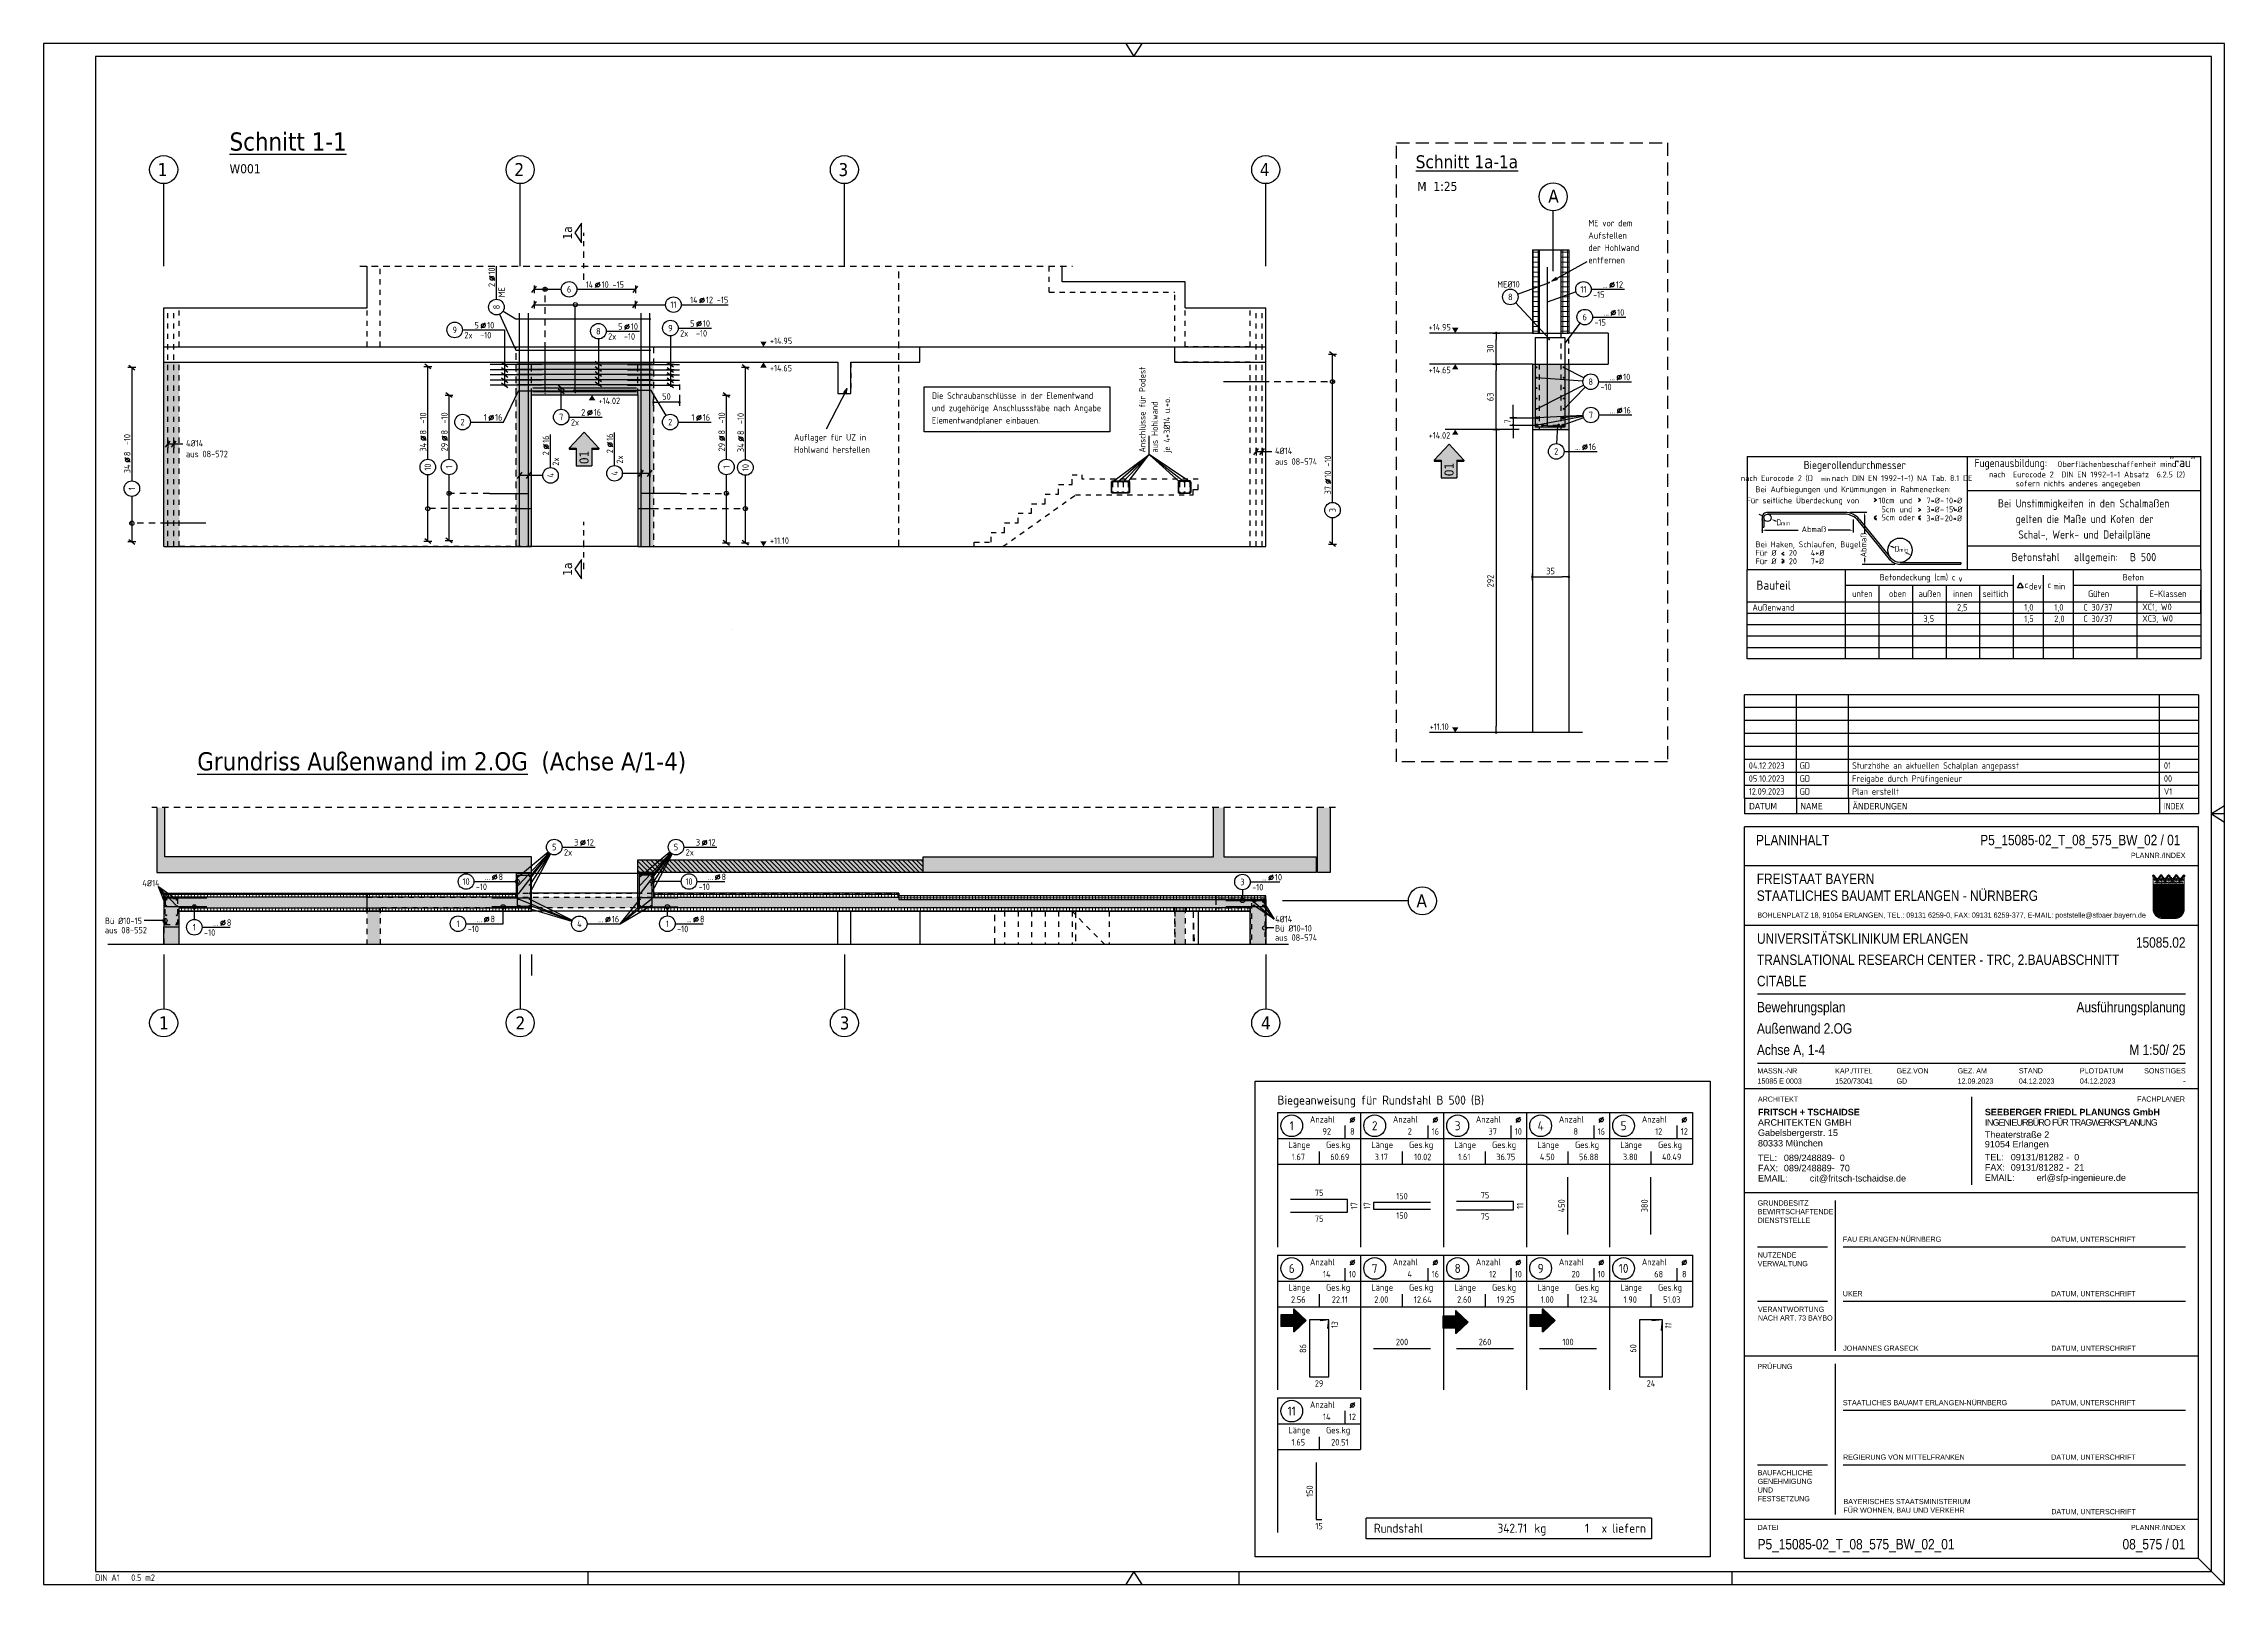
# Model space of a CAD drawing. Extents: x 21.6 to 105.5, y -19 to 78.7.
# Drawn here: x 39.96 to 82.01, y -19.01 to 10.69 of the extents above; entities that cross this region are included whole.
import ezdxf
from ezdxf.enums import TextEntityAlignment as Align

# ---------------------------------------------------------------- set-up
doc = ezdxf.new("R2010")
doc.units = 0
doc.header["$LTSCALE"] = 0.5
for name, pattern in [('AUSGEZOGEN', [1000.01, 1000, 0.01]), ('DASHDOTSMALL', [1.05, 0.5, -0.25, 0.05, -0.25]), ('DASHED', [0.75, 0.5, -0.25]), ('DOT', [0.175, 0.05, -0.125]), ('HIDDEN', [0.375, 0.25, -0.125]), ('HIDDEN2', [0.187, 0.125, -0.062]), ('HIDDEN4', [0.12, 0.02, -0.1]), ('PUNKT', [0.175, 0.05, -0.125]), ('STRICHLINIE', [0.75, 0.5, -0.25]), ('STRICHPUNKT2', [0.55, 0.25, -0.125, 0.05, -0.125]), ('VERDECKT', [0.375, 0.25, -0.125])]:
    doc.linetypes.add(name, pattern=pattern)
for name, color, linetype in [('40 A Plankopf Text F+T', 7, 'Continuous'), ('ACHSEN', 7, 'Continuous'), ('AFU', 7, 'Continuous'), ('Bestand', 7, 'Continuous'), ('BET-ANS', 7, 'Continuous'), ('BETON', 7, 'Continuous'), ('Brüstung DG', 7, 'Continuous'), ('DETAIL', 7, 'Continuous'), ('DG', 7, 'Continuous'), ('DRUEBER', 7, 'Continuous'), ('grau_hell', 7, 'Continuous'), ('grau_mittel', 7, 'Continuous'), ('HBT', 7, 'Continuous'), ('HILFE', 7, 'Continuous'), ('INDEX', 7, 'Continuous'), ('koten', 7, 'Continuous'), ('MASSE', 7, 'Continuous'), ('OBJEKT', 7, 'Continuous'), ('RAHMEN', 7, 'Continuous'), ('RND', 7, 'Continuous'), ('RND_BILD', 7, 'Continuous'), ('SCHNITTE', 7, 'Continuous'), ('SCHRAFF', 7, 'Continuous'), ('SFP_Achsen', 7, 'Continuous'), ('STEMPEL', 7, 'Continuous'), ('TEXT', 7, 'Continuous'), ('VERDECKT', 7, 'Continuous')]:
    doc.layers.add(name, color=color, linetype=linetype)
doc.layers.add('NOPLOT', color=7, linetype='Continuous', plot=False)
doc.layers.add('zila_01_rb_02_stb-fertig_05_schraff', color=144, linetype='Continuous', lineweight=9)
doc.styles.add('ERSTELLTER_STIL_3', font='arial.ttf')
doc.styles.add('ERSTELLTER_STIL_4', font='arialbd.ttf')
doc.styles.add('helv', font='tahoma.ttf')
doc.styles.add('plankopf_ArialN', font='ARIALN.TTF')
doc.styles.add('txt', font='isocp.shx')
doc.linetypes.add('AFU_50K', pattern='A,0.15,["/",Standard,S=0.2,R=0,X=-0.01,Y=-0.1],0.07,["/",Standard,S=0.2,R=0,X=-0.01,Y=-0.1],0.15', length=0.37)
doc.linetypes.add('AFU_50L', pattern='A,0.75,["/",Standard,S=0.2,R=0,X=-0.01,Y=-0.1],0.07,["/",Standard,S=0.2,R=0,X=-0.01,Y=-0.1],0.75', length=1.57)
doc.linetypes.add('AFU_50M', pattern='A,0.45,["/",Standard,S=0.2,R=0,X=-0.01,Y=-0.1],0.07,["/",Standard,S=0.2,R=0,X=-0.01,Y=-0.1],0.45', length=0.97)
doc.dimstyles.new('DOT_I', dxfattribs={"dimscale": 0.5, "dimtxt": 0.25, "dimasz": 0.25, "dimexe": 0.1, "dimexo": 0.3, "dimgap": 0.1, "dimtad": 1, "dimdec": 3, "dimzin": 3, "dimtxsty": 'txt', "dimblk": 'DOT', "dimblk1": 'DOT', "dimblk2": 'DOT', "dimsah": 1, "dimcen": 0.1, "dimse1": 1, "dimse2": 1, "dimazin": 0, "dimtfac": 1, "dimtdec": 4, "dimtix": 1, "dimtmove": 2, "dimatfit": 3, "dimfxl": 0, "dimtvp": 1, "dimtolj": 1, "dimtzin": 0, "dimarcsym": 0})
pattern_1 = [(0, (-322.07857, -163.97815), (8e-17, 0.254), [])]
pattern_2 = [(270, (103.427126, 72.84882), (0.0625, -3e-17), []), (360, (103.427126, 72.84882), (3e-17, 0.0625), [])]

msp = doc.modelspace()

# ---------------------------------------------------------------- texts
at = {"style": 'plankopf_ArialN'}
msp.add_text('PLANNR./INDEX', height=0.1, dxfattribs=at).set_placement((81.254, -5.0088), align=Align.RIGHT)
at = {"layer": 'BET-ANS', "style": 'plankopf_ArialN'}
for s, p in [('PLANINHALT', (72.9741, -4.7632)), ('P5_15085-02_T_08_575_BW_02 / 01', (77.2975, -4.763)), ('P5_15085-02_T_08_575_BW_02_01', (73.0053, -18.3365))]:
    msp.add_text(s, height=0.2, dxfattribs=at).set_placement(p)
at = {"layer": 'RAHMEN', "color": 1, "linetype": 'Continuous', "style": 'txt', "width": 0.95}
for s, p in [('Biegerollendurchmesser', (74.8786, 2.4878)), ('Fugenausbildung:', (77.8868, 2.5273)), ('Bei Unstimmigkeiten in den Schalmaßen', (79.2932, 1.748)), ('gelten die Maße und Koten der', (79.3102, 1.448)), ('Schal-, Werk- und Detailpläne', (79.3067, 1.148))]:
    msp.add_text(s, height=0.1575, dxfattribs=at).set_placement(p, align=Align.CENTER)
at = {"layer": 'RAHMEN', "color": 7, "linetype": 'Continuous', "style": 'txt'}
for s, p in [('Oberflächenbeschaffenheit mind.', (78.7852, 2.5273)), ('Bei Aufbiegungen und Krümmungen in Rahmenecken:', (72.9625, 2.0426)), ('nach  Eurocode 2  DIN EN 1992-1-1 Absatz  6.2.5 (2)', (77.467, 2.3275)), ('sofern nichts anderes angegeben', (77.9802, 2.1543)), ('10cm', (75.3358, 1.8264)), ('5cm', (75.3961, 1.6546)), ('und', (75.7401, 1.8264)), ('und', (75.7406, 1.6546)), ('3*%%C', (76.2603, 1.6546)), ('7*%%C', (76.2617, 1.8264)), ('-', (76.5218, 1.6546)), ('-', (76.5232, 1.8264)), ('10*%%C', (76.6382, 1.8264)), ('15*%%C', (76.6382, 1.6546)), ('D', (73.3654, 1.4052)), ('Abmaß', (73.8534, 1.2731)), ('5cm', (75.3952, 1.4986)), ('oder', (75.7198, 1.4986)), ('3*%%C', (76.2588, 1.4827)), ('-', (76.5203, 1.4827)), ('20*%%C', (76.6137, 1.4827)), ('Für %%C', (72.9645, 0.8169)), ('Bei Haken, Schlaufen, Bügel', (72.9647, 0.9809)), ('20', (73.6065, 0.8169)), ('4*%%C', (74.0304, 0.8169)), ('D', (75.6425, 0.8948)), ('Für %%C', (72.9646, 0.6549)), ('20', (73.6066, 0.6549)), ('7*%%C', (74.0304, 0.6549))]:
    msp.add_text(s, height=0.1125, dxfattribs=at).set_placement(p)
msp.add_text('nach Eurocode 2 (D     nach DIN EN 1992-1-1) NA Tab. 8.1 DE', height=0.1125, dxfattribs=at).set_placement((74.9147, 2.2568), align=Align.CENTER)
msp.add_text('Für seitliche Überdeckung von', height=0.1125, dxfattribs=at).set_placement((74.9635, 1.8264), align=Align.RIGHT)
msp.add_text('Abmaß', height=0.1125, rotation=90, dxfattribs=at).set_placement((75.1036, 0.7872))
at = {"layer": 'RAHMEN', "color": 1, "linetype": 'Continuous', "style": 'txt'}
for s, height, p in [('Betonstahl', 0.1575, (77.9015, 0.7121)), ('allgemein:', 0.1575, (79.1048, 0.7121)), ('B 500 ', 0.1575, (80.1835, 0.7121)), ('Betondeckung (cm) c', 0.125, (75.357, 0.3412)), ('Beton', 0.125, (80.0433, 0.3412)), ('Bauteil', 0.175, (72.9835, 0.1628)), ('v', 0.125, (76.8787, 0.3148)), ('c', 0.125, (78.1554, 0.1929)), ('dev', 0.125, (78.237, 0.1665)), ('c', 0.125, (78.5976, 0.1929)), ('min', 0.125, (78.7062, 0.1665))]:
    msp.add_text(s, height=height, dxfattribs=at).set_placement(p)
at = {"layer": 'RND_BILD', "color": 7, "linetype": 'AUSGEZOGEN', "style": 'txt'}
for s, p in [('75', (64.5488, -11.4638)), ('150', (66.1488, -11.5262)), ('75', (67.7488, -11.5078)), ('150', (66.1488, -11.9008)), ('75', (67.7488, -11.9192)), ('200', (66.1488, -14.3385)), ('260', (67.7488, -14.3385)), ('100', (69.3488, -14.3385)), ('29', (64.5488, -15.1385)), ('24', (70.9488, -15.1385)), ('15', (64.5488, -17.8885))]:
    msp.add_text(s, height=0.125, dxfattribs=at).set_placement(p, align=Align.MIDDLE)
for s, rotation, p in [('17', 90, (65.2238, -11.7135)), ('17', 90, (65.4738, -11.7135)), ('11', 90, (68.4238, -11.7135)), ('450', 90, (69.2238, -11.7135)), ('380', 90, (70.8238, -11.7135)), ('75', 360, (64.5488, -11.9632)), ('13', 84.99986, (64.8516, -14.0072)), ('11', 84.99986, (71.2846, -14.0248)), ('86', 90, (64.2384, -14.4635)), ('60', 90, (70.6038, -14.4635)), ('150', 90, (64.3688, -17.2135))]:
    msp.add_text(s, height=0.125, rotation=rotation, dxfattribs=at).set_placement(p, align=Align.MIDDLE)
at = {"layer": 'SFP_Achsen', "color": 6, "linetype": 'AUSGEZOGEN', "style": 'helv'}
for s, p in [('1', (42.1565, 8.1358)), ('2', (49.0315, 8.1358)), ('3', (55.2815, 8.1358)), ('4', (63.4065, 8.1358)), ('A', (68.9685, 7.626)), ('A', (66.427, -5.9605)), ('1', (42.18, -8.3133)), ('2', (49.055, -8.3133)), ('3', (55.305, -8.3133)), ('4', (63.43, -8.3133))]:
    msp.add_text(s, height=0.25, dxfattribs=at).set_placement(p)
at = {"layer": 'TEXT', "color": 5, "linetype": 'AUSGEZOGEN', "style": 'helv'}
for s, p in [('%%uSchnitt 1-1', (43.5416, 8.6272)), ('%%UGrundriss Außenwand im 2.OG%%U  (Achse A/1-4)', (42.9186, -3.3199))]:
    msp.add_text(s, height=0.35, dxfattribs=at).set_placement(p)
at = {"layer": 'TEXT', "color": 6, "linetype": 'AUSGEZOGEN', "style": 'helv'}
msp.add_text('%%USchnitt 1a-1a', height=0.25, dxfattribs=at).set_placement((66.4126, 8.2873))
at = {"layer": 'TEXT', "color": 1, "linetype": 'AUSGEZOGEN'}
for s, style, p in [('W001', 'helv', (43.5416, 8.1897)), ('M  1:25', 'helv', (66.4433, 7.8498)), ('Biegeanweisung für Rundstahl B 500 (B)', 'txt', (63.7488, -9.7635))]:
    msp.add_text(s, height=0.175, dxfattribs=dict(at, style=style)).set_placement(p)
at = {"layer": 'TEXT', "color": 7, "linetype": 'AUSGEZOGEN', "style": 'txt'}
for s, height, p in [('ME vor dem', 0.125, (69.7411, 7.1668)), ('Aufstellen', 0.125, (69.7411, 6.9293)), ('der Hohlwand', 0.125, (69.7411, 6.6918)), ('entfernen', 0.125, (69.7411, 6.4543)), ('ME%%C10', 0.125, (67.9844, 5.9874)), ('Die Schraubanschlüsse in der Elementwand', 0.125, (57.0835, 3.8411)), ('und zugehörige Anschlussstäbe nach Angabe', 0.125, (57.0835, 3.6036)), ('Elementwandplaner einbauen.', 0.125, (57.0835, 3.3661)), ('4%%C14 ', 0.125, (42.7009, 2.9229)), ('aus 08-572', 0.125, (42.7009, 2.7162)), ('4%%C14 ', 0.125, (63.6999, 2.777)), ('aus 08-574', 0.125, (63.6999, 2.5703)), ('min', 0.08016, (74.2245, 2.2591)), ('min', 0.08016, (73.4559, 1.4038)), ('min', 0.08016, (75.7331, 0.8934)), ('unten', 0.125, (74.8295, 0.023)), ('oben', 0.125, (75.537, 0.023)), ('außen', 0.125, (76.1084, 0.023)), ('innen', 0.125, (76.7751, 0.023)), ('seitlich', 0.125, (77.3427, 0.023)), ('Güten', 0.125, (79.3771, 0.023)), ('E-Klassen', 0.125, (80.5647, 0.023)), ('Außenwand', 0.125, (72.9051, -0.2411)), ('3,5', 0.125, (76.2027, -0.4592)), ('2,5', 0.125, (76.8505, -0.2392)), ('1,0', 0.125, (78.1461, -0.2392)), ('1,5', 0.125, (78.1461, -0.4592)), ('1,0', 0.125, (78.7255, -0.2392)), ('2,0', 0.125, (78.7255, -0.4592)), ('C 30/37', 0.125, (79.2862, -0.2392)), ('C 30/37', 0.125, (79.2862, -0.4592)), ('XC1, W0', 0.125, (80.4223, -0.2323)), ('XC3, W0', 0.125, (80.4223, -0.4523)), ('4%%C14', 0.125, (41.8596, -5.5577)), ('Bü %%C10-15', 0.125, (41.1364, -6.2838)), ('4%%C14 ', 0.125, (63.6999, -6.2485)), ('Bü %%C10-10', 0.125, (63.6999, -6.4272)), ('aus 08-552', 0.125, (41.1364, -6.4623)), ('aus 08-574', 0.125, (63.6999, -6.6057))]:
    msp.add_text(s, height=height, dxfattribs=at).set_placement(p)
for s, rotation, p in [('Anschlüsse für Podest ', 90, (61.2021, 2.8059)), ('je 4+3%%C14 u.+o.', 90, (61.6771, 2.8059)), ('aus Hohlwand', 90, (61.4396, 2.8059)), ('Auflager für UZ in', 360, (54.4267, 3.0378)), ('Hohlwand herstellen', 360, (54.4267, 2.8003))]:
    msp.add_text(s, height=0.125, rotation=rotation, dxfattribs=at).set_placement(p)
at = {"layer": 'TEXT', "color": 1, "style": 'txt'}
msp.add_text('"rau"', height=0.175, dxfattribs=at).set_placement((80.9501, 2.527))

# ---------------------------------------------------------------- blocks, each defined once
blk = doc.blocks.new('Bundeslandwappen')
at = {"lineweight": 9, "true_color": 0xffffff}
for points in [[(-5.75, 16.5), (-5.98, 16.5), (-5.98, 16.29), (-5.75, 16.29)], [(-5.09, 15.68), (-5.31, 15.68), (-5.31, 15.47), (-5.09, 15.47)], [(-3.49, 15.68), (-3.71, 15.68), (-3.71, 15.47), (-3.49, 15.47)], [(-2.82, 16.5), (-3.05, 16.5), (-3.05, 16.29), (-2.82, 16.29)], [(-2.15, 15.68), (-2.38, 15.68), (-2.38, 15.47), (-2.15, 15.47)], [(-0.56, 15.68), (-0.78, 15.68), (-0.78, 15.47), (-0.56, 15.47)], [(0.11, 16.5), (-0.11, 16.5), (-0.11, 16.29), (0.11, 16.29)], [(0.78, 15.68), (0.56, 15.68), (0.56, 15.47), (0.78, 15.47)], [(2.38, 15.68), (2.15, 15.68), (2.15, 15.47), (2.38, 15.47)], [(3.05, 16.5), (2.82, 16.5), (2.82, 16.29), (3.05, 16.29)], [(3.71, 15.68), (3.49, 15.68), (3.49, 15.47), (3.71, 15.47)], [(5.31, 15.68), (5.09, 15.68), (5.09, 15.47), (5.31, 15.47)], [(5.98, 16.5), (5.75, 16.5), (5.75, 16.29), (5.98, 16.29)]]:
    blk.add_hatch(color=7, dxfattribs=at).paths.add_polyline_path(points)
at = {"true_color": 0xffffff}
for points in [[(-5.34, 12.59), (-5.7, 12.59), (-5.7, 12.19), (-5.07, 11.96)], [(-3.57, 8.42), (-5.7, 9.18), (-5.7, 6.17), (-2.07, 4.88)], [(-1.42, 10.67), (-5.07, 11.96), (-3.57, 8.42), (0.08, 7.13)], [(0.86, 12.59), (-2.24, 12.59), (-1.42, 10.67), (2.23, 9.38)], [(3.96, 12.59), (1.66, 12.59), (4.37, 11.63)], [(5.7, 8.15), (2.23, 9.38), (3.73, 5.84), (5.7, 5.14)], [(5.7, 11.16), (4.37, 11.63), (5.7, 8.5)], [(-5.7, 6.14), (-5.7, 3.7, 0.041392), (-5.65, 3.14), (-4.21, 2.63)], [(-0.56, 1.34), (-4.21, 2.63), (-3.29, 0.45, 0.073774), (-2.3, 0.3), (-0.12, 0.3)], [(1.58, 3.59), (-2.07, 4.88), (-0.56, 1.34), (2.36, 0.3, 0.043654), (2.95, 0.36)], [(3.73, 5.84), (0.08, 7.13), (1.58, 3.59), (5.23, 2.29)]]:
    blk.add_hatch(color=7, dxfattribs=at).paths.add_polyline_path(points)
at = {"lineweight": 9}
h = blk.add_hatch(dxfattribs=at)
h.set_pattern_fill('ANSI31', color=256, scale=0.08, angle=315, style=0)
h.set_pattern_definition(pattern_1)
h.paths.add_polyline_path([(-5.07, 11.96), (-5.7, 12.19), (-5.7, 9.18), (-3.57, 8.42)])
h = blk.add_hatch(dxfattribs=at)
h.set_pattern_fill('ANSI31', color=256, scale=0.08, angle=315, style=0)
h.set_pattern_definition(pattern_1)
h.paths.add_polyline_path([(-2.24, 12.59), (-5.34, 12.59), (-5.07, 11.96), (-1.42, 10.67)])
h = blk.add_hatch(dxfattribs=at)
h.set_pattern_fill('ANSI31', color=256, scale=0.08, angle=315, style=0)
h.set_pattern_definition(pattern_1)
h.paths.add_polyline_path([(0.08, 7.13), (-3.57, 8.42), (-2.07, 4.88), (1.58, 3.59)])
h = blk.add_hatch(dxfattribs=at)
h.set_pattern_fill('ANSI31', color=256, scale=0.08, angle=315, style=0)
h.set_pattern_definition(pattern_1)
h.paths.add_polyline_path([(2.23, 9.38), (-1.42, 10.67), (0.08, 7.13), (3.73, 5.84)])
h = blk.add_hatch(dxfattribs=at)
h.set_pattern_fill('ANSI31', color=256, scale=0.08, angle=315, style=0)
h.set_pattern_definition(pattern_1)
h.paths.add_polyline_path([(4.37, 11.63), (1.66, 12.59), (0.86, 12.59), (2.23, 9.38), (5.7, 8.15), (5.7, 8.5)])
h = blk.add_hatch(dxfattribs=at)
h.set_pattern_fill('ANSI31', color=256, scale=0.08, angle=315, style=0)
h.set_pattern_definition(pattern_1)
h.paths.add_polyline_path([(5.7, 12.59), (3.96, 12.59), (4.37, 11.63), (5.7, 11.16)])
h = blk.add_hatch(dxfattribs=at)
h.set_pattern_fill('ANSI31', color=256, scale=0.08, angle=315, style=0)
h.set_pattern_definition(pattern_1)
h.paths.add_polyline_path([(-2.07, 4.88), (-5.7, 6.17), (-5.7, 6.14), (-4.21, 2.63), (-0.56, 1.34)])
h = blk.add_hatch(dxfattribs=at)
h.set_pattern_fill('ANSI31', color=256, scale=0.08, angle=315, style=0)
h.set_pattern_definition(pattern_1)
h.paths.add_polyline_path([(-4.21, 2.63), (-5.65, 3.14, 0.285055), (-3.29, 0.45)])
h = blk.add_hatch(dxfattribs=at)
h.set_pattern_fill('ANSI31', color=256, scale=0.08, angle=315, style=0)
h.set_pattern_definition(pattern_1)
h.paths.add_polyline_path([(-0.56, 1.34), (-0.12, 0.3), (2.3, 0.3, 0.004354), (2.36, 0.3)])
h = blk.add_hatch(dxfattribs=at)
h.set_pattern_fill('ANSI31', color=256, scale=0.08, angle=315, style=0)
h.set_pattern_definition(pattern_1)
h.paths.add_polyline_path([(5.31, 2.11), (5.23, 2.29), (1.58, 3.59), (2.95, 0.36, 0.22704)])
h = blk.add_hatch(dxfattribs=at)
h.set_pattern_fill('ANSI31', color=256, scale=0.08, angle=315, style=0)
h.set_pattern_definition(pattern_1)
h.paths.add_polyline_path([(5.7, 5.14), (3.73, 5.84), (5.23, 2.29), (5.37, 2.24, 0.111178), (5.7, 3.7)])
for p, q in [((-6, 16.1), (-6, 3.7)), ((-6, 13.29), (6, 13.29)), ((-6, 12.94), (6, 12.94)), ((-5.7, 12.59), (-5.7, 3.7)), ((-5.7, 12.59), (5.7, 12.59)), ((-5.7, 12.19), (5.7, 8.15)), ((-5.7, 9.18), (5.7, 5.14)), ((-5.64, 14.97), (-5.64, 15.18)), ((-5.61, 16.59), (-5.62, 16.68)), ((-5.34, 12.59), (-0.12, 0.3)), ((-5.33, 15.19), (-5.33, 15.05)), ((-4.68, 14.54), (-5.26, 14.54)), ((-4.12, 14.54), (-3.54, 14.54)), ((-3.47, 15.19), (-3.47, 15.05)), ((-3.36, 13.9), (-2.93, 14.17)), ((-2.93, 13.63), (-3.36, 13.9)), ((-3.19, 16.59), (-3.18, 16.67)), ((-3.16, 14.97), (-3.16, 15.18)), ((-2.93, 15.58), (-2.93, 14.47)), ((-2.93, 14.17), (-2.5, 13.9)), ((-2.5, 13.9), (-2.93, 13.63)), ((-2.71, 14.97), (-2.71, 15.18)), ((-2.68, 16.59), (-2.69, 16.67)), ((-2.4, 15.19), (-2.4, 15.05)), ((-1.74, 14.54), (-2.32, 14.54)), ((-2.24, 12.59), (2.95, 0.36)), ((-1.19, 14.54), (-0.61, 14.54)), ((-0.54, 15.19), (-0.54, 15.05)), ((0, 14.17), (-0.43, 13.9)), ((-0.43, 13.9), (0, 13.63)), ((-0.25, 16.59), (-0.24, 16.67)), ((-0.22, 14.97), (-0.22, 15.18)), ((0, 15.58), (0, 14.47)), ((0.43, 13.9), (0, 14.17)), ((0, 13.63), (0.43, 13.9)), ((0.22, 14.97), (0.22, 15.18)), ((0.25, 16.59), (0.24, 16.67)), ((0.54, 15.19), (0.54, 15.05)), ((1.19, 14.54), (0.61, 14.54)), ((0.86, 12.59), (5.31, 2.11)), ((1.66, 12.59), (5.7, 11.16)), ((1.74, 14.54), (2.32, 14.54)), ((2.4, 15.19), (2.4, 15.05)), ((2.93, 14.17), (2.5, 13.9)), ((2.5, 13.9), (2.93, 13.63)), ((2.68, 16.59), (2.69, 16.67)), ((2.71, 14.97), (2.71, 15.18)), ((2.93, 15.58), (2.93, 14.47)), ((3.36, 13.9), (2.93, 14.17)), ((2.93, 13.63), (3.36, 13.9)), ((3.16, 14.97), (3.16, 15.18)), ((3.19, 16.59), (3.18, 16.67)), ((3.47, 15.19), (3.47, 15.05)), ((4.12, 14.54), (3.54, 14.54)), ((3.96, 12.59), (5.7, 8.5)), ((4.68, 14.54), (5.26, 14.54)), ((5.33, 15.19), (5.33, 15.05)), ((5.61, 16.59), (5.62, 16.68)), ((5.64, 14.97), (5.64, 15.18)), ((5.7, 3.7), (5.7, 12.59)), ((6, 3.7), (6, 16.1)), ((-5.7, 6.17), (5.37, 2.24)), ((-5.7, 6.14), (-3.29, 0.45)), ((-5.66, 3.14), (2.36, 0.3)), ((-2.3, 0.3), (2.3, 0.3)), ((-2.3, 0), (2.3, 0))]:
    blk.add_line(p, q, dxfattribs=at)
for points in [[(-5.75, 16.29), (-5.98, 16.29), (-5.98, 16.5), (-5.75, 16.5)], [(-5.09, 15.47), (-5.31, 15.47), (-5.31, 15.68), (-5.09, 15.68)], [(-4.07, 13.71), (-4.83, 13.71), (-4.83, 14.1), (-4.07, 14.1)], [(-3.71, 15.47), (-3.49, 15.47), (-3.49, 15.68), (-3.71, 15.68)], [(-2.82, 16.29), (-3.05, 16.29), (-3.05, 16.5), (-2.82, 16.5)], [(-2.15, 15.47), (-2.38, 15.47), (-2.38, 15.68), (-2.15, 15.68)], [(-1.8, 13.71), (-1.04, 13.71), (-1.04, 14.1), (-1.8, 14.1)], [(-0.78, 15.47), (-0.56, 15.47), (-0.56, 15.68), (-0.78, 15.68)], [(0.11, 16.29), (-0.11, 16.29), (-0.11, 16.5), (0.11, 16.5)], [(0.78, 15.47), (0.56, 15.47), (0.56, 15.68), (0.78, 15.68)], [(1.8, 13.71), (1.04, 13.71), (1.04, 14.1), (1.8, 14.1)], [(2.15, 15.47), (2.38, 15.47), (2.38, 15.68), (2.15, 15.68)], [(3.05, 16.29), (2.82, 16.29), (2.82, 16.5), (3.05, 16.5)], [(3.71, 15.47), (3.49, 15.47), (3.49, 15.68), (3.71, 15.68)], [(4.07, 13.71), (4.83, 13.71), (4.83, 14.1), (4.07, 14.1)], [(5.09, 15.47), (5.31, 15.47), (5.31, 15.68), (5.09, 15.68)], [(5.75, 16.29), (5.98, 16.29), (5.98, 16.5), (5.75, 16.5)]]:
    blk.add_lwpolyline(points, close=True, dxfattribs=at)
for centre in [(-5.28, 13.9), (-3.71, 13.9), (-2.2, 13.9), (-0.68, 13.9), (0.68, 13.9), (2.2, 13.9), (3.71, 13.9), (5.28, 13.9)]:
    blk.add_circle(centre, 0.123, dxfattribs=at)
for centre, radius, start, end in [((-2.93, 16.58), 0.264, 24.0166, 155.34093), ((0, 16.58), 0.264, 24.0166, 155.34093), ((2.93, 16.58), 0.264, 24.0166, 155.34093), ((-5.89, 16.45), 0.362, 44.66814, 253.11831), ((-5.67, 16.67), 0.05, 6.6615, 44.66814), ((-5.49, 15.18), 0.157, 3.2756, 179.55206), ((-5.19, 14.99), 0.453, 182.83284, 261.30427), ((-5.56, 16.59), 0.05, 186.6615, 265.62087), ((-5.42, 15.99), 0.179, 74.78828, 15.13561), ((-5.59, 16.26), 0.281, 346.02321, 85.62087), ((-5.36, 16.21), 0.05, 254.78828, 346.02321), ((-5.26, 15.23), 0.191, 249.63581, 3.08566), ((-5.2, 16.05), 0.05, 93.06329, 195.13561), ((-5.19, 15.87), 0.224, 350.95424, 93.06329), ((-5.02, 15.24), 0.05, 82.94673, 183.08566), ((-4.99, 15.54), 0.249, 262.94673, 77.88554), ((-4.92, 15.83), 0.05, 170.95424, 257.88554), ((-4.62, 14.89), 0.224, 71.40005, 0), ((-4.71, 14.85), 0.312, 275.96495, 353.97732), ((-4.4, 15.24), 0.208, 317.07745, 222.92255), ((-4.18, 14.89), 0.224, 180, 108.59995), ((-4.09, 14.85), 0.312, 186.02268, 264.03505), ((-3.81, 15.54), 0.249, 102.11446, 277.05327), ((-3.88, 15.83), 0.05, 282.11446, 9.04576), ((-3.61, 15.87), 0.224, 86.93671, 189.04576), ((-3.78, 15.24), 0.05, 356.91434, 97.05327), ((-3.54, 15.23), 0.191, 176.91434, 290.36419), ((-3.6, 16.05), 0.05, 344.86439, 86.93671), ((-3.38, 15.99), 0.179, 164.86439, 105.21172), ((-3.61, 14.99), 0.453, 278.69573, 357.16716), ((-3.21, 16.26), 0.281, 94.37913, 193.97679), ((-3.44, 16.21), 0.05, 193.97679, 285.21172), ((-3.31, 15.18), 0.157, 0.44794, 176.7244), ((-3.24, 16.59), 0.05, 274.37913, 353.3385), ((-3.13, 16.67), 0.05, 155.22882, 173.3385), ((-2.55, 15.18), 0.157, 3.2756, 179.55206), ((-2.26, 14.99), 0.453, 182.83284, 261.30427), ((-2.74, 16.66), 0.05, 6.6615, 24.0166), ((-2.63, 16.59), 0.05, 186.6615, 265.62087), ((-2.49, 15.99), 0.179, 74.78828, 15.13561), ((-2.65, 16.26), 0.281, 346.02321, 85.62087), ((-2.43, 16.21), 0.05, 254.78828, 346.02321), ((-2.33, 15.23), 0.191, 249.63581, 3.08566), ((-2.27, 16.05), 0.05, 93.06329, 195.13561), ((-2.26, 15.87), 0.224, 350.95424, 93.06329), ((-2.09, 15.24), 0.05, 82.94673, 183.08566), ((-2.05, 15.54), 0.249, 262.94673, 77.88554), ((-1.99, 15.83), 0.05, 170.95424, 257.88554), ((-1.69, 14.89), 0.224, 71.40005, 0), ((-1.78, 14.85), 0.312, 275.96495, 353.97732), ((-1.47, 15.24), 0.208, 317.07745, 222.92255), ((-1.24, 14.89), 0.224, 180, 108.59995), ((-1.16, 14.85), 0.312, 186.02268, 264.03505), ((-0.88, 15.54), 0.249, 102.11446, 277.05327), ((-0.94, 15.83), 0.05, 282.11446, 9.04576), ((-0.67, 15.87), 0.224, 86.93671, 189.04576), ((-0.84, 15.24), 0.05, 356.91434, 97.05327), ((-0.6, 15.23), 0.191, 176.91434, 290.36419), ((-0.66, 16.05), 0.05, 344.86439, 86.93671), ((-0.44, 15.99), 0.179, 164.86439, 105.21172), ((-0.68, 14.99), 0.453, 278.69573, 357.16716), ((-0.28, 16.26), 0.281, 94.37913, 193.97679), ((-0.5, 16.21), 0.05, 193.97679, 285.21172), ((-0.38, 15.18), 0.157, 0.44794, 176.7244), ((-0.3, 16.59), 0.05, 274.37913, 353.3385), ((-0.19, 16.67), 0.05, 155.22882, 173.3385), ((0.38, 15.18), 0.157, 3.2756, 179.55206), ((0.68, 14.99), 0.453, 182.83284, 261.30427), ((0.19, 16.66), 0.05, 6.6615, 24.0166), ((0.3, 16.59), 0.05, 186.6615, 265.62087), ((0.44, 15.99), 0.179, 74.78828, 15.13561), ((0.28, 16.26), 0.281, 346.02321, 85.62087), ((0.5, 16.21), 0.05, 254.78828, 346.02321), ((0.6, 15.23), 0.191, 249.63581, 3.08566), ((0.66, 16.05), 0.05, 93.06329, 195.13561), ((0.67, 15.87), 0.224, 350.95424, 93.06329), ((0.84, 15.24), 0.05, 82.94673, 183.08566), ((0.88, 15.54), 0.249, 262.94673, 77.88554), ((0.94, 15.83), 0.05, 170.95424, 257.88554), ((1.24, 14.89), 0.224, 71.40005, 0), ((1.16, 14.85), 0.312, 275.96495, 353.97732), ((1.47, 15.24), 0.208, 317.07745, 222.92255), ((1.69, 14.89), 0.224, 180, 108.59995), ((1.78, 14.85), 0.312, 186.02268, 264.03505), ((2.05, 15.54), 0.249, 102.11446, 277.05327), ((1.99, 15.83), 0.05, 282.11446, 9.04576), ((2.26, 15.87), 0.224, 86.93671, 189.04576), ((2.09, 15.24), 0.05, 356.91434, 97.05327), ((2.33, 15.23), 0.191, 176.91434, 290.36419), ((2.27, 16.05), 0.05, 344.86439, 86.93671), ((2.49, 15.99), 0.179, 164.86439, 105.21172), ((2.26, 14.99), 0.453, 278.69573, 357.16716), ((2.65, 16.26), 0.281, 94.37913, 193.97679), ((2.43, 16.21), 0.05, 193.97679, 285.21172), ((2.55, 15.18), 0.157, 0.44794, 176.7244), ((2.63, 16.59), 0.05, 274.37913, 353.3385), ((2.74, 16.67), 0.05, 155.22882, 173.3385), ((3.31, 15.18), 0.157, 3.2756, 179.55206), ((3.61, 14.99), 0.453, 182.83284, 261.30427), ((3.13, 16.66), 0.05, 6.6615, 24.0166), ((3.24, 16.59), 0.05, 186.6615, 265.62087), ((3.38, 15.99), 0.179, 74.78828, 15.13561), ((3.21, 16.26), 0.281, 346.02321, 85.62087), ((3.44, 16.21), 0.05, 254.78828, 346.02321), ((3.54, 15.23), 0.191, 249.63581, 3.08566), ((3.6, 16.05), 0.05, 93.06329, 195.13561), ((3.61, 15.87), 0.224, 350.95424, 93.06329), ((3.78, 15.24), 0.05, 82.94673, 183.08566), ((3.81, 15.54), 0.249, 262.94673, 77.88554), ((3.88, 15.83), 0.05, 170.95424, 257.88554), ((4.18, 14.89), 0.224, 71.40005, 0), ((4.09, 14.85), 0.312, 275.96495, 353.97732), ((4.4, 15.24), 0.208, 317.07745, 222.92255), ((4.62, 14.89), 0.224, 180, 108.59995), ((4.71, 14.85), 0.312, 186.02268, 264.03505), ((4.99, 15.54), 0.249, 102.11446, 277.05327), ((4.92, 15.83), 0.05, 282.11446, 9.04576), ((5.19, 15.87), 0.224, 86.93671, 189.04576), ((5.02, 15.24), 0.05, 356.91434, 97.05327), ((5.26, 15.23), 0.191, 176.91434, 290.36419), ((5.2, 16.05), 0.05, 344.86439, 86.93671), ((5.42, 15.99), 0.179, 164.86439, 105.21172), ((5.19, 14.99), 0.453, 278.69573, 357.16716), ((5.59, 16.26), 0.281, 94.37913, 193.97679), ((5.36, 16.21), 0.05, 193.97679, 285.21172), ((5.49, 15.18), 0.157, 0.44794, 176.7244), ((5.56, 16.59), 0.05, 274.37913, 353.3385), ((5.67, 16.67), 0.05, 135.33186, 173.3385), ((5.89, 16.45), 0.362, 286.88169, 135.33186), ((-2.3, 3.7), 3.7, 180, 270), ((-2.3, 3.7), 3.4, 180, 270), ((2.3, 3.7), 3.7, 270, 0), ((2.3, 3.7), 3.4, 270, 0)]:
    blk.add_arc(centre, radius, start, end, dxfattribs=at)
blk = doc.blocks.new('Plankopf_PU')
for p, q in [((-18.5, 25.4), (-18.5, 27.7)), ((-1, 27.7), (-18.5, 27.7)), ((-1, 27.7), (-18.5, 27.7)), ((-1, 25.4), (-1, 27.7)), ((-1, 25.4), (-18.5, 25.4)), ((-1, 25.4), (-18.5, 25.4)), ((-18.5, 19.1), (-18.5, 25.4)), ((-1, 19.1), (-1, 25.4)), ((-1.5, 22.75), (-18, 22.75)), ((-18, 20.1), (-1.5, 20.1)), ((-18.5, 15.1), (-18.5, 19.1)), ((-1, 19.1), (-18.5, 19.1)), ((-9.75, 18.8), (-9.75, 15.4)), ((-1, 15.1), (-1, 19.1)), ((-1, 15.1), (-18.5, 15.1)), ((-1, 15.1), (-18.5, 15.1)), ((-18.5, 8.8), (-18.5, 15.1)), ((-15, 9), (-15, 14.8)), ((-1, 8.8), (-1, 15.1)), ((-15.3, 13), (-18, 13)), ((-1.5, 13), (-14.7, 13)), ((-15.3, 10.9), (-18, 10.9)), ((-1.5, 10.9), (-14.7, 10.9)), ((-18.5, 2.5), (-18.5, 8.8)), ((-1, 8.8), (-18.5, 8.8)), ((-15, 2.7), (-15, 8.5)), ((-1, 2.5), (-1, 8.8)), ((-1.5, 6.7), (-14.7, 6.7)), ((-15.3, 4.6), (-18, 4.6)), ((-1.5, 4.6), (-14.7, 4.6)), ((-1, 2.5), (-18.5, 2.5)), ((-18.5, 1), (-18.5, 2.5)), ((-1, 2.5), (-18.5, 2.5)), ((-1, 1), (-1, 2.5)), ((-1, 1), (-18.5, 1))]:
    blk.add_line(p, q)
at = {"xscale": 0.1, "yscale": 0.1, "zscale": 0.1}
blk.add_blockref('Bundeslandwappen', (-2.148, 25.669), dxfattribs=at)
at = {"linetype": 'AUSGEZOGEN', "lineweight": 35, "style": 'plankopf_ArialN'}
for s, height, p in [('FREISTAAT BAYERN', 0.4, (-18.032, 27.401)), ('PRÜFUNG', 0.2, (-18.013, 8.5))]:
    blk.add_text(s, height=height, dxfattribs=at).set_placement(p, align=Align.TOP_LEFT)
blk.add_text('STAATLICHES BAUAMT ERLANGEN - NÜRNBERG', height=0.4, dxfattribs=at).set_placement((-18.032, 26.552), align=Align.MIDDLE_LEFT)
at = {"style": 'plankopf_ArialN'}
for s, p in [('BOHLENPLATZ 18, 91054 ERLANGEN, TEL.: 09131 6259-0, FAX: 09131 6259-377, E-MAIL: poststelle@stbaer.bayern.de', (-18.012, 25.702)), ('MASSN.-NR', (-18.011, 19.698)), ('KAP./TITEL', (-15.01, 19.698)), ('GEZ.VON', (-12.644, 19.7)), ('GEZ. AM', (-10.286, 19.7)), ('STAND', (-7.927, 19.702)), ('PLOTDATUM', (-5.574, 19.7)), ('FAU ERLANGEN-NÜRNBERG', (-14.712, 13.207)), ('DATUM, UNTERSCHRIFT', (-6.687, 13.207)), ('UKER', (-14.712, 11.107)), ('DATUM, UNTERSCHRIFT', (-6.68, 11.106)), ('JOHANNES GRASECK', (-14.7, 9.005)), ('DATUM, UNTERSCHRIFT', (-6.675, 9.005)), ('STAATLICHES BAUAMT ERLANGEN-NÜRNBERG', (-14.712, 6.907)), ('DATUM, UNTERSCHRIFT', (-6.687, 6.907)), ('REGIERUNG VON MITTELFRANKEN', (-14.705, 4.806)), ('DATUM, UNTERSCHRIFT', (-6.68, 4.806)), ('DATUM, UNTERSCHRIFT', (-6.675, 2.705)), ('DATEI', (-18.002, 2.095))]:
    blk.add_text(s, height=0.2, dxfattribs=at).set_placement(p)
for s, p in [('SONSTIGES', (-1.493, 19.7)), ('PLANNR./INDEX', (-1.501, 2.095))]:
    blk.add_text(s, height=0.2, dxfattribs=at).set_placement(p, align=Align.RIGHT)
at = {"linetype": 'AUSGEZOGEN', "lineweight": 35, "style": 'plankopf_ArialN'}
blk.add_text('ARCHITEKT', height=0.2, dxfattribs=at).set_placement((-17.989, 18.607))
blk.add_text('FACHPLANER', height=0.2, dxfattribs=at).set_placement((-1.52, 18.611), align=Align.RIGHT)
at = {"insert": (-5.574, 19.303), "char_height": 0.2, "attachment_point": 7, "style": 'plankopf_ArialN'}
blk.add_mtext('04.12.2023', dxfattribs=at)
at = {"char_height": 0.2, "attachment_point": 1, "style": 'plankopf_ArialN'}
for s, insert, width in [('GRUNDBESITZ\\PBEWIRTSCHAFTENDE DIENSTSTELLE', (-18, 14.804), 2.5), ('NUTZENDE^JVERWALTUNG', (-17.998, 12.8), 2.69843), ('VERANTWORTUNG  NACH ART. 73 BAYBO', (-17.988, 10.705), 2.68768), ('BAUFACHLICHE GENEHMIGUNG UND FESTSETZUNG', (-17.998, 4.404), 2.2311), ('BAYERISCHES STAATSMINISTERIUM ^JFÜR WOHNEN, BAU UND VERKEHR', (-14.689, 3.294), 9.29412)]:
    blk.add_mtext(s, dxfattribs=dict(at, insert=insert, width=width))
at = {"style": 'plankopf_ArialN'}
for tag, p in [('PROJEKTBEZEICHNUNGZ1', (-18.025, 24.578)), ('PROJEKTBEZEICHNUNGZ2', (-18.025, 23.761)), ('PROJEKTBEZEICHNUNGZ3', (-18.025, 22.941))]:
    blk.add_attdef(tag, text='', height=0.4, dxfattribs=at).set_placement(p, align=Align.BOTTOM_LEFT)
for tag, p in [('GEB.-NR', (-1.5, 24.946)), ('0.000X', (-1.507, 1.749))]:
    blk.add_attdef(tag, text='', height=0.4, dxfattribs=at).set_placement(p, align=Align.TOP_RIGHT)
for tag, p, height in [('PLANINHALTZ1', (-18.025, 22.055), 0.4), ('PLANINHALTZ2', (-18.025, 21.232), 0.4), ('PLANINHALTZ3', (-18.025, 20.409), 0.4), ('MASSN.-NR', (-18.005, 19.303), 0.2), ('KAPITEL/TITEL', (-15.01, 19.303), 0.2), ('GEZ_VON', (-12.644, 19.303), 0.2), ('GEZ_AM', (-10.286, 19.303), 0.2), ('STAND', (-7.927, 19.303), 0.2)]:
    blk.add_attdef(tag, p, '', height=height, dxfattribs=at)
for tag, height, p in [('PLANUNGSPHASE', 0.4, (-1.5, 22.055)), ('PROJEKTKATEGORIE', 0.4, (-1.5, 21.232)), ('MAßSTAB', 0.4, (-1.5, 20.409)), ('SONSTIGES', 0.2, (-1.5, 19.303))]:
    blk.add_attdef(tag, text='', height=height, dxfattribs=at).set_placement(p, align=Align.RIGHT)
at = {"layer": '40 A Plankopf Text F+T', "color": 7, "linetype": 'Continuous', "lineweight": 13, "char_height": 0.25, "attachment_point": 7}
for s, insert, style in [('\\A1;ARCHITEKTEN GMBH', (-17.988, 17.68), 'ERSTELLTER_STIL_3'), ('\\A1;FRITSCH + TSCHAIDSE ', (-17.988, 18.081), 'ERSTELLTER_STIL_4'), ('\\A1;SEEBERGER FRIEDL PLANUNGS GmbH', (-9.238, 18.081), 'ERSTELLTER_STIL_4'), ('\\A1;{\\T0.8;INGENIEURBÜRO FÜR TRAGWERKSPLANUNG}', (-9.238, 17.68), 'ERSTELLTER_STIL_3'), ('\\A1;80333 München', (-17.988, 16.879), 'ERSTELLTER_STIL_3'), ('\\A1;Gabelsbergerstr. 15', (-17.988, 17.212), 'ERSTELLTER_STIL_3'), ('\\A1;Theaterstraße 2', (-9.238, 17.212), 'ERSTELLTER_STIL_3'), ('\\A1;91054 Erlangen', (-9.238, 16.771), 'ERSTELLTER_STIL_3')]:
    blk.add_mtext(s, dxfattribs=dict(at, insert=insert, style=style))
at = {"layer": '40 A Plankopf Text F+T', "color": 7, "linetype": 'Continuous', "lineweight": 13, "char_height": 0.25, "attachment_point": 7, "line_spacing_factor": 0.945293, "style": 'ERSTELLTER_STIL_3'}
for s, insert in [('\\A1;TEL: ^I089/248889-  0\\PFAX: ^I089/248889-  70\\PEMAIL: ^Icit@fritsch-tschaidse.de', (-17.988, 15.481)), ('\\A1;TEL: ^I09131/81282 -  0\\PFAX: ^I09131/81282 -  21\\PEMAIL: ^Ierl@sfp-ingenieure.de', (-9.238, 15.481))]:
    blk.add_mtext(s, dxfattribs=dict(at, insert=insert))
blk = doc.blocks.new('Plankopf-ER')
at = {"layer": 'RAHMEN', "color": 7, "linetype": 'Continuous'}
for p, q in [((-0.5, 4.6), (-18, 4.6)), ((-18, 4.1), (-18, 4.6)), ((-16, 4.1), (-16, 4.6)), ((-14, 4.1), (-14, 4.6)), ((-2, 4.1), (-2, 4.6)), ((-0.5, 4.6), (-0.5, 4.1)), ((-0.5, 4.1), (-18, 4.1)), ((-18, 3.6), (-18, 4.1)), ((-0.5, 3.6), (-18, 3.6)), ((-18, 3.1), (-18, 3.6)), ((-16, 3.6), (-16, 4.1)), ((-16, 3.1), (-16, 3.6)), ((-14, 3.6), (-14, 4.1)), ((-14, 3.1), (-14, 3.6)), ((-2, 3.6), (-2, 4.1)), ((-2, 3.1), (-2, 3.6)), ((-0.5, 4.1), (-0.5, 3.6)), ((-0.5, 3.6), (-0.5, 3.1)), ((-0.5, 3.1), (-18, 3.1)), ((-18, 2.6), (-18, 3.1)), ((-0.5, 2.6), (-18, 2.6)), ((-18, 2.1), (-18, 2.6)), ((-16, 2.6), (-16, 3.1)), ((-16, 2.1), (-16, 2.6)), ((-14, 2.6), (-14, 3.1)), ((-14, 2.1), (-14, 2.6)), ((-2, 2.6), (-2, 3.1)), ((-2, 2.1), (-2, 2.6)), ((-0.5, 3.1), (-0.5, 2.6)), ((-0.5, 2.6), (-0.5, 2.1)), ((-0.5, 2.1), (-18, 2.1)), ((-18, 1.6), (-18, 2.1)), ((-16, 1.6), (-16, 2.1)), ((-14, 1.6), (-14, 2.1)), ((-2, 1.6), (-2, 2.1)), ((-0.5, 2.1), (-0.5, 1.6)), ((-0.5, 1.6), (-18, 1.6)), ((-18, 1.1), (-18, 1.6)), ((-0.5, 1.1), (-18, 1.1)), ((-18, 0.6), (-18, 1.1)), ((-16, 1.1), (-16, 1.6)), ((-16, 0.6), (-16, 1.1)), ((-14, 1.1), (-14, 1.6)), ((-14, 0.6), (-14, 1.1)), ((-2, 1.1), (-2, 1.6)), ((-2, 0.6), (-2, 1.1)), ((-0.5, 1.6), (-0.5, 1.1)), ((-0.5, 1.1), (-0.5, 0.6)), ((-0.5, 0.6), (-18, 0.6)), ((-18, 0.6), (-18, 0)), ((-0.5, 0), (-18, 0)), ((-16, 0.6), (-16, 0)), ((-14, 0.6), (-14, 0)), ((-2, 0.6), (-2, 0)), ((-0.5, 0.6), (-0.5, 0))]:
    blk.add_line(p, q, dxfattribs=at)
at = {"layer": 'RAHMEN', "color": 7, "linetype": 'Continuous', "style": 'txt'}
for tag, p in [('INDEX-D8', (-17.841, 4.242)), ('INDEX-N8', (-15.876, 4.242)), ('INDEX-X8', (-13.857, 4.242)), ('INDEX8', (-1.833, 4.242)), ('INDEX-D7', (-17.841, 3.742)), ('INDEX-D6', (-17.841, 3.242)), ('INDEX-N7', (-15.876, 3.742)), ('INDEX-N6', (-15.876, 3.242)), ('INDEX-X7', (-13.857, 3.742)), ('INDEX-X6', (-13.857, 3.242)), ('INDEX7', (-1.833, 3.742)), ('INDEX6', (-1.833, 3.242)), ('INDEX-D5', (-17.841, 2.742)), ('INDEX-N5', (-15.876, 2.742)), ('INDEX-X5', (-13.857, 2.742)), ('INDEX5', (-1.833, 2.742)), ('INDEX-D4', (-17.841, 2.242)), ('INDEX-D3', (-17.841, 1.742)), ('INDEX-N4', (-15.876, 2.242)), ('INDEX-N3', (-15.876, 1.742)), ('INDEX-X4', (-13.857, 2.242)), ('INDEX-X3', (-13.857, 1.742)), ('INDEX4', (-1.833, 2.242)), ('INDEX3', (-1.833, 1.742)), ('INDEX-D2', (-17.841, 1.242)), ('INDEX-D1', (-17.841, 0.742)), ('INDEX-N2', (-15.876, 1.242)), ('INDEX-N1', (-15.876, 0.742)), ('INDEX-X2', (-13.857, 1.242)), ('INDEX-X1', (-13.857, 0.742)), ('INDEX2', (-1.833, 1.242)), ('INDEX1', (-1.833, 0.742))]:
    blk.add_attdef(tag, p, '', height=0.25, dxfattribs=at)
at = {"layer": 'STEMPEL', "color": 7, "linetype": 'Continuous', "style": 'helv'}
for s, p in [('DATUM', (-17.833, 0.176)), ('NAME', (-15.853, 0.176)), ('ÄNDERUNGEN', (-13.833, 0.176))]:
    blk.add_text(s, height=0.25, dxfattribs=at).set_placement(p)
at = {"layer": 'STEMPEL', "color": 7, "linetype": 'Continuous', "style": 'helv', "width": 0.8}
blk.add_text('INDEX', height=0.25, dxfattribs=at).set_placement((-1.833, 0.176))
blk = doc.blocks.new('Pfeillinie')
at = {"layer": 'TEXT', "linetype": 'Continuous'}
blk.add_hatch(color=7, dxfattribs=at).paths.add_polyline_path([(0, 0), (-0.8, 0.2), (-0.8, 0), (-0.8, -0.2)])
at = {"layer": 'TEXT', "color": 7, "linetype": 'Continuous'}
for p, q in [((-0.8, 0), (-0.8, 0.2)), ((-0.8, 0.2), (0, 0)), ((-0.8, 0), (-0.8, -0.2)), ((-0.8, -0.2), (0, 0))]:
    blk.add_line(p, q, dxfattribs=at)
blk = doc.blocks.new('lei_gre')
at = {"layer": 'RND', "color": 7, "linetype": 'Continuous'}
for p, q in [((-0.09, -0.12), (0.09, 0.12)), ((0, 0.15), (0, -0.15))]:
    blk.add_line(p, q, dxfattribs=at)
blk = doc.blocks.new('RND_LEI')
at = {"layer": 'RND', "color": 7, "linetype": 'Continuous'}
blk.add_line((1.022, 0.066), (1.19, 0.27), dxfattribs=at)
for centre, radius in [((0, 0), 0.3), ((1.106, 0.168), 0.075)]:
    blk.add_circle(centre, radius, dxfattribs=at)
at = {"layer": 'RND', "color": 7, "linetype": 'Continuous', "style": 'txt'}
blk.add_attdef('POSL', text='', height=0.25, dxfattribs=at).set_placement((0, 0), align=Align.MIDDLE)
blk.add_attdef('ANZ', text='', height=0.25, dxfattribs=at).set_placement((0.931, 0.057), align=Align.RIGHT)
for tag, p in [('DUM', (1.253, 0.057)), ('ABSTD', (1.674, 0.057)), ('POSTXT', (0.374, -0.327))]:
    blk.add_attdef(tag, p, '', height=0.25, dxfattribs=at)
blk = doc.blocks.new('DOT')
at = {"layer": 'MASSE', "color": 7, "linetype": 'Continuous'}
for p, q in [((0, 0), (-1, 0)), ((0, 0.54), (0, -0.54))]:
    blk.add_line(p, q, dxfattribs=at)
at = {"layer": 'MASSE', "color": 7, "linetype": 'Continuous', "const_width": 0.2}
blk.add_lwpolyline([(-0.1, 0, 1), (0.1, 0, 1)], format="xyb", close=True, dxfattribs=at)
blk = doc.blocks.new('*D13')
at = {"layer": 'DEFPOINTS', "color": 0, "linetype": 'AUSGEZOGEN', "transparency": 16777216}
for p in [(51.716, 3.775), (51.716, 3.775), (52.216, 3.775)]:
    blk.add_point(p, dxfattribs=at)
at = {"layer": 'MASSE', "color": 0, "linetype": 'AUSGEZOGEN', "lineweight": -2, "transparency": 16777216}
blk.add_line((52.091, 3.775), (51.841, 3.775), dxfattribs=at)
at = {"layer": 'MASSE', "color": 0, "linetype": 'AUSGEZOGEN', "lineweight": -2, "transparency": 16777216, "xscale": 0.125, "yscale": 0.125, "zscale": 0.125, "rotation": 180}
blk.add_blockref('DOT', (51.716, 3.775), dxfattribs=at)
at = {"layer": 'MASSE', "color": 0, "linetype": 'AUSGEZOGEN', "lineweight": -2, "transparency": 16777216, "xscale": 0.125, "yscale": 0.125, "zscale": 0.125}
blk.add_blockref('DOT', (52.216, 3.775), dxfattribs=at)
at = {"layer": 'MASSE', "color": 0, "linetype": 'AUSGEZOGEN', "transparency": 16777216, "insert": (51.966, 3.888), "char_height": 0.125, "attachment_point": 5, "style": 'txt'}
blk.add_mtext('\\A1;50', dxfattribs=at)
blk = doc.blocks.new('SCHN-2')
at = {"layer": 'SCHNITTE', "color": 6, "linetype": 'Continuous'}
blk.add_lwpolyline([(0.378, 0.088), (0, 0.34), (-0.378, 0.088)], close=True, dxfattribs=at)
at = {"layer": 'SCHNITTE', "color": 1, "linetype": 'DASHDOTSMALL', "style": 'helv'}
blk.add_attdef('SCHN-2', text='', height=0.35, dxfattribs=at).set_placement((0, 0.45), align=Align.CENTER)
blk = doc.blocks.new('*D14')
at = {"layer": 'DEFPOINTS', "color": 0, "linetype": 'AUSGEZOGEN', "transparency": 16777216}
for p in [(67.964, 3.25), (67.964, -2.59), (67.964, -2.59)]:
    blk.add_point(p, dxfattribs=at)
at = {"layer": 'MASSE', "color": 0, "linetype": 'AUSGEZOGEN', "lineweight": -2, "transparency": 16777216}
blk.add_line((67.964, 3.125), (67.964, -2.465), dxfattribs=at)
at = {"layer": 'MASSE', "color": 0, "linetype": 'AUSGEZOGEN', "lineweight": -2, "transparency": 16777216, "xscale": 0.125, "yscale": 0.125, "zscale": 0.125}
for p, rotation in [((67.964, 3.25), 90), ((67.964, -2.59), 270)]:
    blk.add_blockref('DOT', p, dxfattribs=dict(at, rotation=rotation))
at = {"layer": 'MASSE', "color": 0, "linetype": 'AUSGEZOGEN', "transparency": 16777216, "insert": (67.851, 0.33), "char_height": 0.125, "attachment_point": 5, "rotation": 90, "style": 'txt'}
blk.add_mtext('\\A1;292', dxfattribs=at)
blk = doc.blocks.new('*D15')
at = {"layer": 'DEFPOINTS', "color": 0, "linetype": 'AUSGEZOGEN', "transparency": 16777216}
for p in [(67.964, 4.51), (67.964, 4.51), (67.964, 3.25)]:
    blk.add_point(p, dxfattribs=at)
at = {"layer": 'MASSE', "color": 0, "linetype": 'AUSGEZOGEN', "lineweight": -2, "transparency": 16777216}
blk.add_line((67.964, 3.375), (67.964, 4.385), dxfattribs=at)
at = {"layer": 'MASSE', "color": 0, "linetype": 'AUSGEZOGEN', "lineweight": -2, "transparency": 16777216, "xscale": 0.125, "yscale": 0.125, "zscale": 0.125}
for p, rotation in [((67.964, 4.51), 90), ((67.964, 3.25), 270)]:
    blk.add_blockref('DOT', p, dxfattribs=dict(at, rotation=rotation))
at = {"layer": 'MASSE', "color": 0, "linetype": 'AUSGEZOGEN', "transparency": 16777216, "insert": (67.851, 3.88), "char_height": 0.125, "attachment_point": 5, "rotation": 90, "style": 'txt'}
blk.add_mtext('\\A1;63', dxfattribs=at)
blk = doc.blocks.new('OKRD_U')
at = {"color": 0, "linetype": 'ByBlock'}
blk.add_solid([(-0.125, -0.202), (0.125, -0.202), (0, 0)], dxfattribs=at)
at = {"color": 0, "linetype": 'ByBlock', "style": 'txt'}
blk.add_attdef('OKRD', (0.25, -0.35), '', height=0.25, dxfattribs=at)
blk = doc.blocks.new('*D16')
at = {"layer": 'DEFPOINTS', "color": 0, "linetype": 'AUSGEZOGEN', "transparency": 16777216}
for p in [(68.663, 0.409), (69.363, 0.409), (69.363, 0.409)]:
    blk.add_point(p, dxfattribs=at)
at = {"layer": 'MASSE', "color": 0, "linetype": 'AUSGEZOGEN', "lineweight": -2, "transparency": 16777216}
blk.add_line((68.788, 0.409), (69.238, 0.409), dxfattribs=at)
at = {"layer": 'MASSE', "color": 0, "linetype": 'AUSGEZOGEN', "lineweight": -2, "transparency": 16777216, "xscale": 0.125, "yscale": 0.125, "zscale": 0.125, "rotation": 180}
blk.add_blockref('DOT', (68.663, 0.409), dxfattribs=at)
at = {"layer": 'MASSE', "color": 0, "linetype": 'AUSGEZOGEN', "lineweight": -2, "transparency": 16777216, "xscale": 0.125, "yscale": 0.125, "zscale": 0.125}
blk.add_blockref('DOT', (69.363, 0.409), dxfattribs=at)
at = {"layer": 'MASSE', "color": 0, "linetype": 'AUSGEZOGEN', "transparency": 16777216, "insert": (69.013, 0.522), "char_height": 0.125, "attachment_point": 5, "style": 'txt'}
blk.add_mtext('\\A1;35', dxfattribs=at)
blk = doc.blocks.new('*D17')
at = {"layer": 'DEFPOINTS', "color": 0, "linetype": 'AUSGEZOGEN', "transparency": 16777216}
for p in [(67.964, 5.11), (67.964, 5.11), (67.964, 4.51)]:
    blk.add_point(p, dxfattribs=at)
at = {"layer": 'MASSE', "color": 0, "linetype": 'AUSGEZOGEN', "lineweight": -2, "transparency": 16777216}
blk.add_line((67.964, 4.635), (67.964, 4.985), dxfattribs=at)
at = {"layer": 'MASSE', "color": 0, "linetype": 'AUSGEZOGEN', "lineweight": -2, "transparency": 16777216, "xscale": 0.125, "yscale": 0.125, "zscale": 0.125}
for p, rotation in [((67.964, 5.11), 90), ((67.964, 4.51), 270)]:
    blk.add_blockref('DOT', p, dxfattribs=dict(at, rotation=rotation))
at = {"layer": 'MASSE', "color": 0, "linetype": 'AUSGEZOGEN', "transparency": 16777216, "insert": (67.851, 4.81), "char_height": 0.125, "attachment_point": 5, "rotation": 90, "style": 'txt'}
blk.add_mtext('\\A1;30', dxfattribs=at)
blk = doc.blocks.new('OKRD_O')
at = {"color": 0, "linetype": 'ByBlock'}
blk.add_solid([(-0.125, 0.202), (0.125, 0.202), (0, 0)], dxfattribs=at)
at = {"color": 0, "linetype": 'ByBlock', "style": 'txt'}
blk.add_attdef('OKRD', (0.25, 0.1), '', height=0.25, dxfattribs=at)
blk = doc.blocks.new('*D18')
at = {"layer": 'DEFPOINTS', "color": 0, "linetype": 'AUSGEZOGEN', "transparency": 16777216}
for p in [(68.293, 3.476), (68.293, 3.336), (68.293, 3.336)]:
    blk.add_point(p, dxfattribs=at)
at = {"layer": 'MASSE', "color": 0, "linetype": 'AUSGEZOGEN', "lineweight": -2, "transparency": 16777216}
for p, q in [((68.293, 3.601), (68.293, 3.726)), ((68.293, 3.476), (68.293, 3.336)), ((68.293, 3.211), (68.293, 3.086))]:
    blk.add_line(p, q, dxfattribs=at)
at = {"layer": 'MASSE', "color": 0, "linetype": 'AUSGEZOGEN', "lineweight": -2, "transparency": 16777216, "xscale": 0.125, "yscale": 0.125, "zscale": 0.125}
for p, rotation in [((68.293, 3.476), 270), ((68.293, 3.336), 90)]:
    blk.add_blockref('DOT', p, dxfattribs=dict(at, rotation=rotation))
at = {"layer": 'MASSE', "color": 0, "linetype": 'AUSGEZOGEN', "transparency": 16777216, "insert": (68.181, 3.406), "char_height": 0.125, "attachment_point": 5, "rotation": 90, "style": 'txt'}
blk.add_mtext('\\A1;7', dxfattribs=at)
blk = doc.blocks.new('DINA1')
at = {"layer": 'RAHMEN'}
for p, q in [((0, 59.4), (0, 0)), ((84.1, 59.4), (0, 59.4)), ((84.1, 0), (84.1, 59.4)), ((0, 0), (84.1, 0))]:
    blk.add_line(p, q, dxfattribs=at)
at = {"layer": 'RAHMEN', "color": 5}
for p, q in [((2, 58.9), (2, 0.5)), ((83.6, 58.9), (2, 58.9)), ((83.6, 0.5), (83.6, 58.9)), ((2, 0.5), (83.6, 0.5))]:
    blk.add_line(p, q, dxfattribs=at)
at = {"layer": 'RAHMEN', "color": 7, "linetype": 'Continuous'}
for p, q in [((41.74, 59.4), (42.05, 58.9)), ((42.05, 58.9), (42.36, 59.4)), ((84.1, 30.01), (83.6, 29.7)), ((83.6, 29.7), (84.1, 29.39)), ((42.05, 0.5), (41.74, 0)), ((42.36, 0), (42.05, 0.5))]:
    blk.add_line(p, q, dxfattribs=at)
at = {"layer": 'RAHMEN', "color": 7}
for p, q in [((21, 0), (21, 0.5)), ((46.1, 0), (46.1, 0.5)), ((65.1, 0.5), (65.1, 0))]:
    blk.add_line(p, q, dxfattribs=at)
at = {"layer": 'RAHMEN', "color": 7, "style": 'txt'}
blk.add_text('DIN A1   0.5 m2', height=0.25, dxfattribs=at).set_placement((1.989, 0.133))
blk = doc.blocks.new('RND_HIN')
at = {"layer": 'RND', "color": 7, "linetype": 'Continuous'}
blk.add_circle((0, 0), 0.3, dxfattribs=at)
at = {"layer": 'RND', "color": 7, "linetype": 'Continuous', "style": 'txt'}
blk.add_attdef('POSI', text='', height=0.25, dxfattribs=at).set_placement((0, 0), align=Align.MIDDLE)
blk = doc.blocks.new('hin_ind5')
at = {"layer": 'grau_hell', "linetype": 'AUSGEZOGEN'}
h = blk.add_hatch(color=9, dxfattribs=at)
h.dxf.hatch_style = 2
h.paths.add_polyline_path([(0, 0), (0.619, -0.577), (0.619, -0.3), (1.306, -0.3), (1.306, 0.3), (0.619, 0.3), (0.619, 0.577)])
h.paths.add_polyline_path([(0.34, -0.274), (1.311, -0.274), (1.311, 0.274), (0.34, 0.274)], flags=9)
at = {"layer": 'OBJEKT', "linetype": 'AUSGEZOGEN'}
for points in [[(0.619, 0.3), (0.66, 0.3), (0.66, 0.577), (0.619, 0.577)], [(0.619, -0.577), (0.66, -0.577), (0.66, -0.3), (0.619, -0.3)]]:
    blk.add_hatch(color=1, dxfattribs=at).paths.add_polyline_path(points)
at = {"layer": 'OBJEKT', "color": 1, "linetype": 'AUSGEZOGEN'}
for p, q in [((0, 0), (0.619, 0.577)), ((0, 0), (0.619, -0.577)), ((0.619, 0.577), (0.619, 0.3)), ((0.619, 0.577), (0.66, 0.577)), ((0.619, 0.3), (1.306, 0.3)), ((0.66, 0.577), (0.66, 0.3)), ((1.306, 0.3), (1.306, -0.3)), ((0.619, -0.3), (0.619, -0.577)), ((0.619, -0.3), (1.306, -0.3)), ((0.66, -0.3), (0.66, -0.577))]:
    blk.add_line(p, q, dxfattribs=at)
at = {"layer": 'OBJEKT', "color": 7, "linetype": 'AUSGEZOGEN'}
blk.add_line((0.619, -0.577), (0.66, -0.577), dxfattribs=at)
at = {"layer": 'INDEX', "color": 1, "linetype": 'Continuous', "style": 'helv'}
blk.add_attdef('INDEX', text='', height=0.35, rotation=360, dxfattribs=at).set_placement((1.259, 0), align=Align.MIDDLE_RIGHT)
blk = doc.blocks.new('RND_LIS2')
at = {"layer": 'RND', "color": 3, "linetype": 'Continuous'}
for p, q in [((0, 0), (0, -5.2)), ((0, 0), (3.2, 0)), ((3.2, 0), (3.2, -2)), ((2.6, -0.503), (2.6, -1)), ((0, -1), (3.2, -1)), ((1.6, -1.503), (1.6, -2)), ((0, -2), (3.2, -2))]:
    blk.add_line(p, q, dxfattribs=at)
at = {"layer": 'RND', "color": 7, "linetype": 'Continuous'}
blk.add_line((2.805, -0.39), (2.973, -0.186), dxfattribs=at)
at = {"layer": 'RND', "color": 1, "linetype": 'Continuous'}
blk.add_circle((0.545, -0.513), 0.42, dxfattribs=at)
at = {"layer": 'RND', "color": 7, "linetype": 'Continuous'}
blk.add_circle((2.889, -0.288), 0.075, dxfattribs=at)
at = {"layer": 'RND', "color": 7, "linetype": 'Continuous', "style": 'txt'}
for s, p in [('Anzahl', (1.249, -0.391)), ('Länge', (0.42, -1.373)), ('Ges.kg', (1.872, -1.373))]:
    blk.add_text(s, height=0.25, dxfattribs=at).set_placement(p)
at = {"layer": 'RND', "color": 1, "linetype": 'Continuous', "style": 'txt'}
blk.add_attdef('POS1', text='', height=0.35, dxfattribs=at).set_placement((0.545, -0.513), align=Align.MIDDLE)
at = {"layer": 'RND', "color": 7, "linetype": 'Continuous', "style": 'txt'}
for tag, p in [('STK1', (1.897, -0.859)), ('DS1', (2.885, -0.859)), ('LANG1', (0.8, -1.841)), ('GEW', (2.4, -1.841))]:
    blk.add_attdef(tag, text='', height=0.25, dxfattribs=at).set_placement(p, align=Align.CENTER)
blk = doc.blocks.new('RND_SUM')
at = {"layer": 'RND', "color": 5, "linetype": 'Continuous'}
for p, q in [((0, 0), (0, 0.8)), ((11, 0.8), (0, 0.8)), ((11, 0), (0, 0)), ((11, 0.8), (11, 0))]:
    blk.add_line(p, q, dxfattribs=at)
at = {"layer": 'RND', "color": 1, "linetype": 'Continuous', "style": 'txt'}
for s, p in [('Rundstahl', (0.292, 0.235)), ('kg', (6.483, 0.235))]:
    blk.add_text(s, height=0.35, dxfattribs=at).set_placement(p)
blk.add_text('x liefern', height=0.35, dxfattribs=at).set_placement((10.784, 0.235), align=Align.RIGHT)
for tag, p in [('RND-S', (6.203, 0.235)), ('RND-Z', (8.59, 0.235))]:
    blk.add_attdef(tag, text='', height=0.35, dxfattribs=at).set_placement(p, align=Align.RIGHT)

# ---------------------------------------------------------------- dimensions: what is measured, and where the dimension line sits
at = {"layer": 'MASSE', "color": 7, "linetype": 'AUSGEZOGEN'}
for base, p1, p2, angle, picture, middle in [((67.9635, 5.1098), (67.9635, 4.5098), (67.9635, 5.1098), 90, '*D17', (67.851, 4.8098)), ((67.9635, 4.5098), (67.9635, 3.2498), (67.9635, 4.5098), 90, '*D15', (67.851, 3.8798)), ((68.2932, 3.3356), (68.2932, 3.4756), (68.2932, 3.3356), 90, '*D18', (68.1807, 3.4056)), ((67.9635, -2.5902), (67.9635, 3.2498), (67.9635, -2.5902), 90, '*D14', (67.851, 0.3298)), ((69.3627, 0.4094), (68.6627, 0.4094), (69.3627, 0.4094), 180, '*D16', (69.0127, 0.5219))]:
    dim = msp.add_linear_dim(base=base, p1=p1, p2=p2, angle=angle, dimstyle='DOT_I', override={"dimdec": 0, "dimlfac": 50}, dxfattribs=at)
    dim.commit()
    dim.dimension.update_dxf_attribs({"geometry": picture, "text_midpoint": middle})
dim = msp.add_linear_dim(base=(51.7155, 3.775), p1=(52.2155, 3.775), p2=(51.7155, 3.775), dimstyle='DOT_I', override={"dimdec": 0, "dimlfac": 100}, dxfattribs=at)
dim.commit()
dim.dimension.update_dxf_attribs({"geometry": '*D13', "text_midpoint": (51.9655, 3.8875)})

# ---------------------------------------------------------------- hatches: boundary and pattern name
at = {"layer": 'grau_hell'}
msp.add_hatch(color=9, dxfattribs=at).paths.add_polyline_path([(49.3655, 4.5461), (49.3655, 3.9161), (51.4155, 3.9161), (51.4155, 4.5461)])
h = msp.add_hatch(color=9, dxfattribs=at)
h.paths.add_polyline_path([(49.3655, -5.2861), (49.3655, -4.9861), (42.2905, -4.9861), (42.2905, -4.0361), (42.1405, -4.0361), (42.1405, -5.2861)])
h.paths.add_polyline_path([(51.4155, -5.0461), (51.4155, -5.2861), (56.9155, -5.2861), (56.9155, -5.0461)])
h.paths.add_polyline_path([(64.4955, -5.2861), (64.4955, -4.9861), (62.7155, -4.9861), (62.7155, -4.0361), (62.5155, -4.0361), (62.5155, -4.9861), (56.9155, -4.9861), (56.9155, -5.2861)])
h.paths.add_polyline_path([(64.5155, -5.2861), (64.7655, -5.2861), (64.7655, -4.0361), (64.5155, -4.0361)])
at = {"layer": 'grau_mittel'}
for points in [[(42.5705, 4.5461), (42.2705, 4.5461), (42.2705, 0.9961), (42.5705, 0.9961)], [(49.3655, -5.3061), (49.0655, -5.3061), (49.0655, -5.7611), (42.2706, -5.7611), (42.2706, -6.3361), (42.5706, -6.3361), (42.5706, -5.9711), (49.3655, -5.9711)], [(51.7155, -5.3061), (51.4155, -5.3061), (51.4155, -5.9711), (63.2206, -5.9711), (63.2206, -6.6769), (63.5206, -6.6769), (63.5206, -5.8111), (56.4456, -5.8111), (56.4456, -5.7611), (51.7155, -5.7611)]]:
    msp.add_hatch(color=61, dxfattribs=at).paths.add_polyline_path(points)
h = msp.add_hatch(color=61, dxfattribs=at)
h.paths.add_polyline_path([(49.0655, 1.4961), (49.0655, 0.9961), (49.3655, 0.9961), (49.3655, 1.4961)])
h.paths.add_polyline_path([(49.0655, 1.4961), (49.3655, 1.4961), (49.3655, 3.9461), (49.3655, 4.5461), (49.0655, 4.5461)])
h = msp.add_hatch(color=61, dxfattribs=at)
h.paths.add_polyline_path([(51.7155, 1.4961), (51.4155, 1.4961), (51.4155, 0.9961), (51.7155, 0.9961)])
h.paths.add_polyline_path([(51.7155, 4.5461), (51.4155, 4.5461), (51.4155, 3.9461), (51.4155, 1.4961), (51.7155, 1.4961)])
h = msp.add_hatch(color=61, dxfattribs=at)
h.paths.add_polyline_path([(68.6627, 3.2498), (68.7927, 3.2498), (68.7927, 4.5098), (68.6627, 4.5098)])
h.paths.add_polyline_path([(68.7927, 3.2498), (69.2127, 3.2498), (69.2127, 4.5098), (68.7927, 4.5098)])
h.paths.add_polyline_path([(69.3627, 4.5098), (69.2127, 4.5098), (69.2127, 3.2498), (69.3627, 3.2498)])
at = {"layer": 'MASSE'}
h = msp.add_hatch(dxfattribs=at)
h.set_pattern_fill('DOTS', scale=0.05, double=1)
h.paths.add_polyline_path([(42.2706, -5.7611), (42.2706, -6.6769), (42.5706, -6.6769), (42.5706, -5.9711), (46.1956, -5.9711), (46.1956, -5.7611)])
h.paths.add_polyline_path([(61.7656, -5.9711), (61.7656, -6.6769), (61.9656, -6.6769), (61.9656, -5.9711), (62.5556, -5.9711), (62.5556, -5.8111), (56.4456, -5.8111), (56.4456, -5.7611), (46.1956, -5.7611), (46.1956, -6.6769), (46.4456, -6.6769), (46.4456, -5.9711)])
h.paths.add_polyline_path([(63.5206, -5.8111), (62.5556, -5.8111), (62.5556, -5.9711), (63.2206, -5.9711), (63.2206, -6.6769), (63.5206, -6.6769)])
at = {"layer": 'SCHRAFF'}
h = msp.add_hatch(dxfattribs=at)
h.set_pattern_fill('ANSI33', color=8, scale=0.5, angle=-90, double=1)
h.set_pattern_definition([(315, (103.42713, 72.84882), (0.08838835, 0.08838835), []), (315, (103.42713, 72.76043), (0.08838835, 0.08838835), [0.0625, -0.03125])])
h.paths.add_polyline_path([(64.4955, -5.2861), (64.4955, -4.9861), (62.7155, -4.9861), (62.7155, -4.0361), (62.5155, -4.0361), (62.5155, -4.9861), (56.9155, -4.9861), (56.9155, -5.2861)])
h.paths.add_polyline_path([(49.3655, -5.2861), (49.3655, -4.9861), (42.2905, -4.9861), (42.2905, -4.0361), (42.1405, -4.0361), (42.1405, -5.2861)])
h.paths.add_polyline_path([(64.5155, -5.2861), (64.7655, -5.2861), (64.7655, -4.0361), (64.5155, -4.0361)])
h = msp.add_hatch(dxfattribs=at)
h.set_pattern_fill('ANSI31', color=8, scale=0.5, angle=-90, double=1)
h.set_pattern_definition([(315, (103.427126, 72.84882), (0.044194174, 0.044194174), [])])
h.paths.add_polyline_path([(56.9155, -5.2861), (56.9155, -5.0461), (51.4155, -5.0461), (51.4155, -5.2861)])
at = {"layer": 'zila_01_rb_02_stb-fertig_05_schraff', "linetype": 'AUSGEZOGEN'}
h = msp.add_hatch(dxfattribs=at)
h.set_pattern_fill('ANSI37', color=102, scale=0.03, angle=-135)
h.paths.add_polyline_path([(68.7927, 6.7156), (68.6627, 6.7156), (68.6627, 5.1098), (68.7927, 5.1098)])
h = msp.add_hatch(dxfattribs=at)
h.set_pattern_fill('ANSI37', color=102, scale=0.03, angle=-135)
h.paths.add_polyline_path([(69.3627, 6.7156), (69.2127, 6.7156), (69.2127, 5.1098), (69.3627, 5.1098)])
h = msp.add_hatch(dxfattribs=at)
h.set_pattern_fill('ANSI37', color=102, scale=0.5, angle=-135)
h.set_pattern_definition(pattern_2)
h.paths.add_polyline_path([(42.2706, -5.6861), (42.2706, -5.7611), (49.0655, -5.7611), (49.0655, -5.6861)])
h.paths.add_polyline_path([(42.5706, -5.9711), (42.5706, -6.0361), (49.3655, -6.0361), (49.3655, -5.9711)])
h = msp.add_hatch(dxfattribs=at)
h.set_pattern_fill('ANSI37', color=102, scale=0.5, angle=-135)
h.set_pattern_definition(pattern_2)
h.paths.add_polyline_path([(56.4456, -5.7361), (56.4456, -5.7611), (56.4456, -5.8111), (63.5206, -5.8111), (63.5206, -5.7361)])
h.paths.add_polyline_path([(63.2206, -6.0361), (63.2206, -5.9711), (51.4155, -5.9711), (51.4155, -6.0361)])
h.paths.add_polyline_path([(51.7155, -5.6861), (51.7155, -5.7611), (56.4456, -5.7611), (56.4456, -5.7361), (56.4456, -5.6861)])

# ---------------------------------------------------------------- linework, layer by layer
for p, q in [((81.5053, -4.4109), (72.7553, -4.4109)), ((72.7553, -5.1609), (72.7553, -4.4109)), ((81.5053, -5.1609), (81.5053, -4.4109))]:
    msp.add_line(p, q)
at = {"color": 0, "linetype": 'ByBlock', "lineweight": -2}
for p, q in [((46.1956, -6.0361), (42.5706, -6.0361)), ((46.1956, -5.9711), (46.1956, -6.0361))]:
    msp.add_line(p, q, dxfattribs=at)
for points in [[(42.2706, -5.7611), (42.2706, -5.6861), (46.1956, -5.6861), (46.1956, -5.7611)], [(63.5206, -5.8111), (63.5206, -5.7361), (62.5556, -5.7361), (62.5556, -5.8111)], [(62.5556, -5.9711), (62.5556, -6.0361), (63.2206, -6.0361)]]:
    msp.add_lwpolyline(points, dxfattribs=at)
at = {"layer": 'ACHSEN', "color": 140, "linetype": 'AUSGEZOGEN'}
for p, q in [((42.2705, 6.4016), (42.2705, 7.9897)), ((49.1455, 6.4016), (49.1455, 7.9897)), ((55.3955, 6.4016), (55.3955, 7.9897)), ((63.5205, 6.4016), (63.5205, 7.9897)), ((69.0627, 6.3045), (69.0627, 7.4669)), ((68.2257, 3.4756), (68.7406, 3.4756)), ((68.2257, 3.3356), (68.7406, 3.3356)), ((66.2706, -5.8361), (63.8448, -5.8361)), ((42.2706, -6.8713), (42.2706, -7.9166)), ((49.1456, -6.8713), (49.1456, -7.9166)), ((55.3956, -6.8713), (55.3956, -7.9166)), ((63.5206, -6.8713), (63.5206, -7.9166))]:
    msp.add_line(p, q, dxfattribs=at)
at = {"layer": 'AFU', "color": 8, "linetype": 'AFU_50K'}
for p, q in [((68.7927, 5.1098), (69.2127, 5.1098)), ((56.8505, 4.5461), (56.8505, 4.8461)), ((61.7655, 4.5461), (61.7655, 4.8461)), ((68.6627, 4.5098), (69.3627, 4.5098)), ((55.2705, 3.9461), (55.5205, 3.9461))]:
    msp.add_line(p, q, dxfattribs=at)
at = {"layer": 'AFU', "color": 8, "linetype": 'AFU_50L'}
for p, q in [((42.2705, 4.8461), (63.5205, 4.8461)), ((42.2705, 4.5461), (55.2705, 4.5461)), ((55.5205, 4.5461), (56.8505, 4.5461)), ((61.7655, 4.5461), (63.5205, 4.5461)), ((42.2705, 0.9961), (49.3655, 0.9961)), ((51.4155, 0.9961), (63.5205, 0.9961))]:
    msp.add_line(p, q, dxfattribs=at)
at = {"layer": 'AFU', "color": 8, "linetype": 'AFU_50M'}
for p, q in [((55.2705, 4.5461), (55.2705, 3.9461)), ((55.5205, 3.9461), (55.5205, 4.5461))]:
    msp.add_line(p, q, dxfattribs=at)
at = {"layer": 'Bestand', "color": 8, "linetype": 'AUSGEZOGEN'}
for p, q in [((42.1405, -4.0361), (42.1405, -5.2861)), ((42.2905, -4.9861), (42.2905, -4.0361)), ((62.5155, -4.9861), (62.5155, -4.0361)), ((62.7155, -4.0361), (62.7155, -4.9861)), ((64.5155, -5.2861), (64.5155, -4.0361)), ((64.7655, -4.0361), (64.7655, -5.2861)), ((49.3655, -4.9861), (42.2905, -4.9861)), ((49.3655, -5.2861), (49.3655, -4.9861)), ((56.9155, -5.2861), (56.9155, -4.9861)), ((56.9155, -4.9861), (62.5155, -4.9861)), ((62.7155, -4.9861), (64.4955, -4.9861)), ((64.4955, -4.9861), (64.4955, -5.2861)), ((42.1405, -5.2861), (49.3655, -5.2861)), ((51.4155, -5.2861), (51.4155, -5.0461)), ((51.4155, -5.0461), (56.9155, -5.0461)), ((56.9155, -5.2861), (51.4155, -5.2861)), ((64.4955, -5.2861), (56.9155, -5.2861)), ((64.7655, -5.2861), (64.5155, -5.2861))]:
    msp.add_line(p, q, dxfattribs=at)
at = {"layer": 'BETON', "color": 6, "linetype": 'AUSGEZOGEN'}
for p, q in [((46.1955, 5.5961), (46.1955, 6.3991)), ((59.5955, 6.0961), (59.5955, 6.3991)), ((68.6627, 6.7156), (68.6627, 5.1098)), ((69.3627, 6.7156), (69.3627, 5.1098)), ((61.9655, 6.0961), (59.5955, 6.0961)), ((61.9655, 5.5961), (61.9655, 6.0961)), ((42.2705, 0.9961), (42.2705, 5.5961)), ((42.2705, 5.5961), (46.1955, 5.5961)), ((61.9655, 5.5961), (63.5205, 5.5961)), ((63.5205, 0.9961), (63.5205, 5.5961)), ((68.6627, 5.1098), (66.6763, 5.1098)), ((70.1227, 5.1098), (69.3627, 5.1098)), ((70.1227, 5.1098), (70.1227, 4.5098)), ((68.6627, 4.5098), (66.6763, 4.5098)), ((68.6627, 4.5098), (68.6627, 3.2498)), ((69.3627, 4.5098), (69.3627, 3.2498)), ((69.3627, 4.5098), (70.1227, 4.5098)), ((49.3655, 0.9961), (49.3655, 3.9161)), ((49.3655, 3.9161), (51.4155, 3.9161)), ((51.4155, 3.9161), (51.4155, 0.9961)), ((68.6627, 3.2498), (69.3627, 3.2498)), ((51.4155, 0.9961), (49.3655, 0.9961)), ((69.6292, -2.5902), (66.6763, -2.5902))]:
    msp.add_line(p, q, dxfattribs=at)
at = {"layer": 'BETON', "color": 6, "linetype": 'AUSGEZOGEN', "lineweight": -2}
for p, q in [((49.3655, -5.3061), (49.0655, -5.3061)), ((49.0655, -5.3061), (49.0655, -5.7611)), ((49.3655, -5.9711), (49.3655, -5.3061)), ((51.4155, -5.9711), (51.4155, -5.3061)), ((51.4155, -5.3061), (51.7155, -5.3061)), ((51.7155, -5.3061), (51.7155, -5.7611)), ((42.2706, -5.7611), (42.2706, -5.6861)), ((42.2706, -5.6861), (49.0655, -5.6861)), ((49.0655, -5.7611), (42.2706, -5.7611)), ((42.2706, -5.7611), (42.2706, -6.3361)), ((56.4456, -5.6861), (51.7155, -5.6861)), ((51.7155, -5.7611), (56.4456, -5.7611)), ((56.4456, -5.7611), (56.4456, -5.6861)), ((63.5206, -5.7361), (56.4456, -5.7361)), ((56.4456, -5.7361), (56.4456, -5.7611)), ((56.4456, -5.7611), (56.4456, -5.8111)), ((56.4456, -5.8111), (63.5206, -5.8111)), ((63.5206, -5.8111), (63.5206, -5.7361)), ((63.5206, -5.8111), (63.5206, -6.6769)), ((42.5706, -5.9711), (49.3655, -5.9711)), ((42.5706, -6.3361), (42.5706, -5.9711)), ((42.5706, -6.0361), (49.3655, -6.0361)), ((49.3655, -6.0361), (49.3655, -5.9711)), ((63.2206, -5.9711), (51.4155, -5.9711)), ((51.4155, -5.9711), (51.4155, -6.0361)), ((51.4155, -6.0361), (63.2206, -6.0361)), ((63.2206, -6.6769), (63.2206, -5.9711)), ((42.2706, -6.3361), (42.5706, -6.3361))]:
    msp.add_line(p, q, dxfattribs=at)
at = {"layer": 'Brüstung DG', "color": 102, "linetype": 'DOT', "lineweight": -2}
for p, q in [((46.1956, -5.7611), (42.2706, -5.7611)), ((42.2706, -5.7611), (42.2706, -6.6769)), ((46.1956, -5.9711), (46.1956, -5.7611)), ((63.5206, -5.8111), (62.5556, -5.8111)), ((62.5556, -5.8111), (62.5556, -5.8111)), ((62.5556, -5.8111), (62.5556, -5.8111)), ((62.5556, -5.8111), (62.5556, -5.9711)), ((63.5206, -6.6769), (63.5206, -5.8111)), ((42.5706, -6.6769), (42.5706, -5.9711)), ((42.5706, -5.9711), (46.1956, -5.9711)), ((62.5556, -5.9711), (62.5556, -5.9711)), ((62.5556, -5.9711), (62.5556, -5.9711)), ((62.5556, -5.9711), (63.2206, -5.9711)), ((63.2206, -5.9711), (63.2206, -6.6769))]:
    msp.add_line(p, q, dxfattribs=at)
at = {"layer": 'DETAIL', "color": 102, "linetype": 'STRICHLINIE'}
msp.add_lwpolyline([(71.2679, 8.7737), (71.2679, -3.1529), (66.0415, -3.1529), (66.0415, 8.7737)], close=True, dxfattribs=at)
at = {"layer": 'DG', "color": 7, "linetype": 'DOT', "lineweight": -2}
for p, q in [((46.1956, -6.6769), (46.1956, -5.7611)), ((46.1956, -5.7611), (56.4456, -5.7611)), ((56.4456, -5.7611), (56.4456, -5.8111)), ((56.4456, -5.8111), (62.5556, -5.8111)), ((62.5556, -5.8111), (62.5556, -5.9711)), ((61.7656, -5.9711), (46.4456, -5.9711)), ((46.4456, -5.9711), (46.4456, -6.6769)), ((61.7656, -6.0361), (46.4456, -6.0361)), ((61.7656, -6.6769), (61.7656, -5.9711)), ((62.5556, -5.9711), (61.9656, -5.9711)), ((61.9656, -5.9711), (61.9656, -6.6769))]:
    msp.add_line(p, q, dxfattribs=at)
for points in [[(46.1956, -5.7611), (46.1956, -5.6861), (56.4456, -5.6861), (56.4456, -5.7611)], [(62.5556, -5.8111), (62.5556, -5.7361), (56.4456, -5.7361), (56.4456, -5.7611)]]:
    msp.add_lwpolyline(points, dxfattribs=at)
at = {"layer": 'DRUEBER', "color": 7, "linetype": 'PUNKT'}
for p, q in [((46.4455, 4.8461), (46.4455, 6.3991)), ((59.3455, 5.8961), (59.3455, 6.3991)), ((59.3455, 5.8961), (61.7655, 5.8961)), ((61.7655, 4.5461), (61.7655, 5.8961)), ((46.1955, 4.8461), (46.1955, 5.5961)), ((61.9655, 4.8461), (61.9655, 5.5961)), ((63.2205, 4.8461), (63.2205, 5.5961)), ((42.5705, 4.8461), (46.1955, 4.8461)), ((46.4455, 4.8461), (56.8505, 4.8461)), ((56.8505, 4.5461), (56.8505, 4.8461)), ((63.2205, 4.8461), (61.9655, 4.8461)), ((42.5705, 4.5461), (55.2705, 4.5461)), ((55.2705, 4.5461), (55.2705, 3.9461)), ((55.5205, 4.5461), (56.8505, 4.5461)), ((55.5205, 4.5461), (55.5205, 3.9461)), ((63.2205, 4.5461), (61.7655, 4.5461)), ((63.2205, 0.9961), (63.2205, 4.5461)), ((55.2705, 3.9461), (55.5205, 3.9461)), ((59.5255, 2.0061), (59.5255, 2.1911)), ((59.5255, 2.1911), (59.7855, 2.1911)), ((59.7855, 2.1911), (59.7855, 2.3761)), ((59.7855, 2.3761), (59.9805, 2.3761)), ((59.9805, 2.2911), (59.9805, 2.3761)), ((62.2205, 2.2911), (59.9805, 2.2911)), ((62.2205, 2.0911), (62.2205, 2.2911)), ((58.4522, 0.9961), (59.8505, 1.9911)), ((59.0055, 1.6361), (59.0055, 1.8211)), ((59.0055, 1.8211), (59.2655, 1.8211)), ((59.2655, 1.8211), (59.2655, 2.0061)), ((59.2655, 2.0061), (59.5255, 2.0061)), ((59.8505, 1.9911), (62.1205, 1.9911)), ((62.1205, 1.9911), (62.1205, 2.0911)), ((62.1205, 2.0911), (62.2205, 2.0911)), ((58.2255, 1.0811), (58.2255, 1.2661)), ((58.2255, 1.2661), (58.4855, 1.2661)), ((58.4855, 1.2661), (58.4855, 1.4511)), ((58.4855, 1.4511), (58.7455, 1.4511)), ((58.7455, 1.4511), (58.7455, 1.6361)), ((58.7455, 1.6361), (59.0055, 1.6361)), ((57.9005, 0.9961), (57.9005, 1.0811)), ((57.9005, 1.0811), (58.0955, 1.0811)), ((58.0955, 1.0811), (58.2255, 1.0811)), ((63.5205, 0.9961), (63.5205, 1.2261))]:
    msp.add_line(p, q, dxfattribs=at)
at = {"layer": 'DRUEBER', "color": 7, "linetype": 'DOT'}
for p, q in [((42.5705, 4.8461), (42.5705, 5.5961)), ((42.5705, 0.9961), (42.5705, 4.5461)), ((44.6805, 0.9961), (42.5705, 0.9961)), ((49.3655, 0.9961), (44.8805, 0.9961)), ((51.4155, 0.9961), (57.9005, 0.9961)), ((58.4856, -6.0361), (58.4856, -6.6769)), ((58.7456, -6.0361), (58.7456, -6.6769)), ((59.0056, -6.0361), (59.0056, -6.6769)), ((59.2656, -6.0361), (59.2656, -6.6769)), ((59.5256, -6.0361), (59.5256, -6.6769)), ((59.7856, -6.0361), (59.7856, -6.6769)), ((59.7856, -6.0361), (60.4176, -6.6769)), ((60.5006, -6.0361), (60.5006, -6.6769))]:
    msp.add_line(p, q, dxfattribs=at)
at = {"layer": 'DRUEBER', "color": 7, "linetype": 'HIDDEN2'}
for p, q in [((69.2127, 5.1098), (69.2127, 3.2498)), ((69.3627, 4.5098), (69.3627, 5.1098)), ((68.7927, 4.5098), (68.7927, 3.2498))]:
    msp.add_line(p, q, dxfattribs=at)
at = {"layer": 'HBT', "color": 7, "linetype": 'VERDECKT'}
msp.add_line((53.2185, -0.6039), (53.2185, -0.6039), dxfattribs=at)
at = {"layer": 'HILFE', "color": 102, "linetype": 'HIDDEN'}
for p, q in [((46.0551, 6.3991), (59.7972, 6.3991)), ((64.8655, -4.0361), (42.0405, -4.0361)), ((58.2977, -6.6769), (58.2977, -6.0361))]:
    msp.add_line(p, q, dxfattribs=at)
at = {"layer": 'HILFE', "color": 102, "linetype": 'AUSGEZOGEN'}
for p, q in [((42.6398, 2.9681), (42.3372, 2.9681)), ((61.2726, 2.7695), (61.2726, 3.1279)), ((60.5686, 2.2411), (61.2726, 2.7695)), ((60.6686, 2.2411), (61.2726, 2.7695)), ((61.2726, 2.7695), (60.7686, 2.2411)), ((60.8686, 2.2411), (61.2715, 2.7683)), ((61.8555, 2.2411), (61.2715, 2.7683)), ((61.2715, 2.7683), (61.9555, 2.2411)), ((62.0555, 2.2411), (61.2715, 2.7683)), ((63.6389, 2.8223), (63.3362, 2.8223)), ((46.1956, -5.7611), (46.1956, -5.6861)), ((63.2934, -5.8536), (63.6853, -6.1865)), ((63.4775, -5.8536), (63.6853, -6.1865)), ((42.2955, -6.215), (41.8917, -6.215)), ((63.6853, -6.1865), (63.2934, -5.9263)), ((63.6853, -6.1865), (63.4775, -5.9263)), ((63.6738, -6.3584), (63.5007, -6.3584))]:
    msp.add_line(p, q, dxfattribs=at)
at = {"layer": 'koten', "color": 7, "linetype": 'AUSGEZOGEN'}
msp.add_line((68.4099, 3.2498), (66.9781, 3.2498), dxfattribs=at)
at = {"layer": 'MASSE', "color": 7, "linetype": 'HIDDEN4'}
msp.add_line((52.2155, 4.1175), (52.2155, 3.7075), dxfattribs=at)
at = {"layer": 'NOPLOT', "color": 191, "linetype": 'AUSGEZOGEN'}
for p, q in [((68.6627, 6.7156), (69.3627, 6.7156)), ((60.6686, 2.2481), (60.707, 2.2481)), ((61.9555, 2.2481), (61.9171, 2.2481)), ((49.3655, -6.8713), (49.3655, -7.2742)), ((81.5053, -18.5109), (82.0053, -19.0109))]:
    msp.add_line(p, q, dxfattribs=at)
for points in [[(60.8636, 2.0211), (60.5736, 2.0211, -0.4142136), (60.5436, 2.0511), (60.5436, 2.2311, -0.4142136), (60.5736, 2.2611), (60.8636, 2.2611, -0.4142136), (60.8936, 2.2311), (60.8936, 2.0511, -0.4142136)], [(60.8636, 2.0311), (60.5736, 2.0311, -0.4142136), (60.5536, 2.0511), (60.5536, 2.2311, -0.4142136), (60.5736, 2.2511), (60.8636, 2.2511, -0.4142136), (60.8836, 2.2311), (60.8836, 2.0511, -0.4142136)], [(61.8605, 2.0211), (62.0505, 2.0211, 0.4142136), (62.0805, 2.0511), (62.0805, 2.2311, 0.4142136), (62.0505, 2.2611), (61.8605, 2.2611, 0.4142136), (61.8305, 2.2311), (61.8305, 2.0511, 0.4142136)], [(61.8605, 2.0311), (62.0505, 2.0311, 0.4142136), (62.0705, 2.0511), (62.0705, 2.2311, 0.4142136), (62.0505, 2.2511), (61.8605, 2.2511, 0.4142136), (61.8405, 2.2311), (61.8405, 2.0511, 0.4142136)]]:
    msp.add_lwpolyline(points, format="xyb", close=True, dxfattribs=at)
at = {"layer": 'OBJEKT', "color": 7, "linetype": 'AUSGEZOGEN'}
for p, q in [((68.7927, 6.7156), (68.7927, 5.1098)), ((69.2127, 6.7156), (69.2127, 5.1098)), ((68.6627, 5.1098), (68.7927, 5.1098)), ((69.2127, 5.1098), (69.3627, 5.1098)), ((68.6627, 3.2498), (68.6627, -2.5902)), ((69.3627, 3.2498), (69.3627, -2.5902)), ((51.4155, -5.3061), (49.3655, -5.3061)), ((51.4155, -5.6861), (49.3655, -5.6861)), ((51.4155, -6.0361), (49.3655, -6.0361)), ((55.2706, -6.6769), (55.2706, -6.0361)), ((55.5206, -6.6769), (55.5206, -6.0361)), ((56.8506, -6.0361), (56.8506, -6.6769)), ((62.2206, -6.0361), (62.2206, -6.6769)), ((42.2706, -6.6769), (42.2706, -6.3361)), ((42.5706, -6.6769), (42.5706, -6.3361))]:
    msp.add_line(p, q, dxfattribs=at)
at = {"layer": 'OBJEKT', "color": 7, "linetype": 'HIDDEN2'}
msp.add_line((61.7656, -6.0361), (61.7656, -6.6769), dxfattribs=at)
at = {"layer": 'RAHMEN', "color": 5, "linetype": 'Continuous'}
for p, q in [((72.8007, 2.7322), (81.5507, 2.7322)), ((72.8007, 2.7322), (72.8007, 0.5531)), ((77.0499, 0.5531), (77.0499, 2.7322)), ((81.5507, 0.5531), (81.5507, 2.7322)), ((81.5507, -0.3005), (81.5507, 0.1619))]:
    msp.add_line(p, q, dxfattribs=at)
at = {"layer": 'RAHMEN', "color": 7, "linetype": 'AUSGEZOGEN'}
for p, q in [((75.2988, 1.8894), (75.2551, 1.92)), ((75.2988, 1.8894), (75.2551, 1.8588)), ((76.1487, 1.8894), (76.1051, 1.92)), ((76.1487, 1.8894), (76.1051, 1.8588)), ((76.1492, 1.6997), (76.1055, 1.7303)), ((76.1492, 1.6997), (76.1055, 1.6691)), ((77.0499, 2.0746), (81.5507, 2.0746)), ((75.2551, 1.5616), (75.2988, 1.5921)), ((75.2551, 1.5616), (75.2988, 1.531)), ((75.2551, 1.5422), (75.2988, 1.5116)), ((76.1051, 1.5616), (76.1487, 1.5921)), ((76.1051, 1.5616), (76.1487, 1.531)), ((76.1051, 1.5422), (76.1487, 1.5116)), ((73.4701, 0.8588), (73.5138, 0.8894)), ((73.4701, 0.8588), (73.5138, 0.8282)), ((77.0499, 1.0107), (81.5507, 1.0107)), ((73.5138, 0.7179), (73.4701, 0.7485)), ((73.5138, 0.7179), (73.4701, 0.6874)), ((73.5138, 0.6985), (73.4701, 0.668)), ((72.8007, -0.0695), (81.5507, -0.0695)), ((72.8007, -0.2895), (81.5507, -0.2895)), ((72.8007, -0.5095), (81.5507, -0.5095)), ((72.8007, -0.7295), (81.5507, -0.7295)), ((72.8007, -0.9495), (81.5507, -0.9495))]:
    msp.add_line(p, q, dxfattribs=at)
at = {"layer": 'RAHMEN', "color": 7, "linetype": 'Continuous'}
for p, q in [((73.1304, 1.5735), (73.0371, 1.6093)), ((73.0901, 1.5477), (73.0901, 1.3705)), ((73.0901, 1.3705), (73.1255, 1.3705)), ((73.0901, 1.3591), (73.0901, 1.2588)), ((73.1255, 1.5477), (73.1255, 1.3705)), ((73.1576, 1.3095), (73.7859, 1.3095)), ((74.692, 1.654), (73.1964, 1.654)), ((74.6793, 1.6185), (73.1964, 1.6185)), ((73.3162, 1.502), (73.3632, 1.4839)), ((74.7825, 1.3095), (74.3641, 1.3095)), ((74.7833, 1.6573), (75.1096, 1.6573)), ((74.85, 1.518), (74.85, 1.2645)), ((74.9145, 1.5292), (75.5444, 0.754)), ((74.9629, 1.525), (75.5691, 0.779)), ((75.0672, 1.59), (75.0672, 1.249)), ((75.6419, 0.9712), (75.598, 0.9902)), ((75.9039, 0.8583), (75.863, 0.8759)), ((74.7015, -1.1436), (74.7015, 0.5531)), ((75.0205, 0.652), (75.654, 0.652)), ((75.0717, 0.7195), (75.0717, 0.7787)), ((75.7539, 0.6901), (76.9232, 0.6896)), ((75.7539, 0.6542), (76.9232, 0.6542)), ((76.9232, 0.6896), (76.9232, 0.6542)), ((77.9405, -1.1695), (77.9405, 0.4435)), ((78.5198, -1.1695), (78.5198, 0.4435)), ((79.0991, -1.1695), (79.0991, 0.5531)), ((75.3493, -1.1695), (75.3493, 0.2512)), ((75.9971, -1.1695), (75.9971, 0.2512)), ((76.6449, -1.1695), (76.6449, 0.2512)), ((77.2927, -1.1695), (77.2927, 0.2512)), ((80.3249, -1.1695), (80.3249, 0.2512)), ((74.7015, -1.1695), (74.7015, -0.0695)), ((77.9405, -1.1695), (77.9405, -0.0695)), ((82.0053, -4.1609), (81.7553, -4.1609))]:
    msp.add_line(p, q, dxfattribs=at)
at = {"layer": 'RAHMEN', "color": 1, "linetype": 'Continuous'}
for p, q in [((74.7015, 0.2512), (77.9405, 0.2512)), ((79.0991, 0.2512), (81.5507, 0.2512))]:
    msp.add_line(p, q, dxfattribs=at)
at = {"layer": 'RAHMEN', "color": 191, "linetype": 'AUSGEZOGEN'}
msp.add_line((63.9594, -6.6769), (41.1913, -6.6769), dxfattribs=at)
at = {"layer": 'RAHMEN', "color": 5, "linetype": 'AUSGEZOGEN'}
msp.add_lwpolyline([(72.8007, 0.5531), (81.5507, 0.5531), (81.5507, -1.1695), (72.8007, -1.1695)], close=True, dxfattribs=at)
at = {"layer": 'RAHMEN', "color": 1, "linetype": 'Continuous'}
msp.add_lwpolyline([(78.0693, 0.2958), (78.1238, 0.2014), (78.0148, 0.2014)], close=True, dxfattribs=at)
at = {"layer": 'RAHMEN', "color": 7, "linetype": 'Continuous'}
for centre, radius in [((73.1964, 1.5477), 0.0709), ((75.7509, 0.9242), 0.2341)]:
    msp.add_circle(centre, radius, dxfattribs=at)
for centre, radius, start, end in [((73.1964, 1.5477), 0.1063, 89.99998, 180), ((74.6793, 1.2642), 0.3543, 48.41068, 90), ((74.692, 1.3048), 0.3491, 39.09564, 90), ((75.7539, 0.9242), 0.27, 219.09564, 270)]:
    msp.add_arc(centre, radius, start, end, dxfattribs=at)
for p in [(76.7882, 1.7348), (73.0901, 1.5067), (73.0901, 1.3095), (75.536, 1.0169), (75.9659, 0.8315)]:
    msp.add_point(p, dxfattribs=at)
for points in [[(73.0784, 1.5841), (73.0846, 1.6004), (73.1304, 1.5735)], [(73.1576, 1.2983), (73.1576, 1.3208), (73.0901, 1.3095)], [(73.3131, 1.4938), (73.3193, 1.5101), (73.2673, 1.5208)], [(74.7825, 1.2983), (74.7825, 1.3208), (74.85, 1.3095)], [(75.0784, 1.59), (75.0559, 1.59), (75.0672, 1.6575)], [(75.5935, 0.9798), (75.6024, 1.0005), (75.536, 1.0169)], [(75.8994, 0.8479), (75.9083, 0.8686), (75.9659, 0.8315)], [(75.083, 0.7195), (75.0605, 0.7195), (75.0717, 0.652)]]:
    msp.add_solid(points, dxfattribs=at)
at = {"layer": 'RND', "color": 7, "linetype": 'AUSGEZOGEN'}
for p, q in [((48.6863, 5.7613), (48.6863, 6.4013)), ((49.4138, 5.9533), (49.9379, 5.9533)), ((50.2379, 5.9533), (51.3669, 5.9533)), ((69.7967, 5.9529), (70.4367, 5.9529)), ((49.4151, 5.657), (51.3646, 5.657)), ((51.3646, 5.657), (51.9497, 5.657)), ((52.2497, 5.657), (53.1559, 5.657)), ((48.0314, 5.1703), (48.8433, 5.1703)), ((50.8024, 5.1457), (51.4424, 5.1457)), ((52.1912, 5.2054), (52.8312, 5.2054)), ((69.8212, 5.4172), (70.4612, 5.4172)), ((64.8081, 1.846), (64.8081, 4.702)), ((41.6572, 4.4459), (41.6572, 2.2607)), ((47.3635, 2.6771), (47.3635, 4.4672)), ((53.4874, 2.6678), (53.4874, 4.4526)), ((47.7739, 2.6783), (47.7739, 3.9111)), ((53.1212, 2.6783), (53.1212, 3.9111)), ((69.9364, 4.172), (70.5764, 4.172)), ((48.1835, 3.3939), (48.8235, 3.3939)), ((50.0855, 3.4908), (50.7255, 3.4908)), ((52.1877, 3.3939), (52.8277, 3.3939)), ((69.941, 3.5307), (70.581, 3.5307)), ((49.7301, 2.5164), (49.7301, 3.1564)), ((50.9642, 2.5562), (50.9642, 3.1962)), ((69.2721, 2.8279), (69.9121, 2.8279)), ((47.3635, 1.0962), (47.3635, 2.3771)), ((47.7739, 1.1111), (47.7739, 2.3783)), ((53.1212, 1.063), (53.1212, 2.3783)), ((53.4874, 1.0632), (53.4874, 2.3678)), ((41.6572, 1.9607), (41.6572, 1.0831)), ((64.8081, 1.0376), (64.8081, 1.546)), ((49.9516, -4.7983), (50.5916, -4.7983)), ((52.2984, -4.7983), (52.9384, -4.7983)), ((48.2513, -5.4625), (49.0905, -5.4625)), ((52.5496, -5.4625), (53.0896, -5.4625)), ((63.2219, -5.4712), (63.7904, -5.4712)), ((48.0959, -6.2764), (48.8152, -6.2764)), ((50.4353, -6.2774), (51.0753, -6.2774)), ((52.1341, -6.2764), (52.6741, -6.2764)), ((43.0118, -6.3447), (43.5518, -6.3447))]:
    msp.add_line(p, q, dxfattribs=at)
at = {"layer": 'RND', "color": 102, "linetype": 'VERDECKT'}
for p, q in [((49.6256, 4.807), (49.6256, 6.0033)), ((50.2078, 5.4961), (50.2078, 5.707)), ((63.4587, 4.1732), (64.8581, 4.1732)), ((49.0876, 1.7265), (47.3135, 1.7265)), ((48.5537, 2.0192), (47.7239, 2.0192)), ((51.6876, 1.7265), (53.5374, 1.7265)), ((52.2273, 2.0192), (53.1712, 2.0192)), ((42.3323, 1.4442), (41.6072, 1.4442))]:
    msp.add_line(p, q, dxfattribs=at)
at = {"layer": 'RND', "color": 102, "linetype": 'AUSGEZOGEN'}
for p, q in [((68.3778, 5.8581), (68.9942, 6.0844)), ((69.5054, 5.9026), (68.9489, 5.7046)), ((48.7481, 5.4746), (49.063, 4.7786)), ((48.8145, 5.5334), (49.063, 5.3823)), ((68.339, 5.6963), (68.9942, 4.9894)), ((48.8433, 5.1703), (48.8433, 4.0875)), ((52.0412, 5.0554), (52.0412, 4.0747)), ((69.5801, 5.298), (69.2927, 4.9223)), ((50.6524, 4.9957), (50.6524, 4.0953)), ((69.6368, 4.183), (68.7426, 4.2483)), ((69.6549, 4.2442), (69.2629, 4.4483)), ((48.8235, 3.3939), (49.1134, 3.995)), ((49.9355, 3.6408), (49.9355, 4.0549)), ((51.9599, 3.5221), (51.6677, 4.0032)), ((69.6526, 4.1043), (68.752, 3.6483)), ((69.6813, 4.065), (69.2722, 3.6483)), ((69.6412, 3.5227), (68.7546, 3.4756)), ((69.6436, 3.5029), (68.7546, 3.3356)), ((69.6419, 3.5149), (69.2508, 3.4756)), ((69.6506, 3.478), (69.2508, 3.3356)), ((69.1318, 2.9776), (69.1551, 3.3356)), ((49.5801, 2.3664), (49.1343, 2.3664)), ((51.1142, 2.4062), (51.6467, 2.4062)), ((49.6861, -4.894), (49.1118, -5.3694)), ((49.6989, -4.9076), (49.1118, -5.532)), ((49.7101, -4.9172), (49.1118, -5.6946)), ((49.7052, -4.9132), (49.3225, -5.3694)), ((49.7196, -4.9239), (49.3225, -5.532)), ((49.7309, -4.9306), (49.3225, -5.6946)), ((52.0329, -4.894), (51.4586, -5.3694)), ((52.0457, -4.9076), (51.4586, -5.532)), ((52.0569, -4.9172), (51.4586, -5.6946)), ((52.052, -4.9132), (51.6693, -5.3694)), ((52.0664, -4.9239), (51.6693, -5.532)), ((52.0777, -4.9306), (51.6693, -5.6946)), ((52.2496, -5.4625), (51.6905, -5.4625)), ((42.5211, -5.8131), (42.1711, -5.5662)), ((42.1711, -5.5662), (42.3181, -5.8146)), ((42.3152, -5.938), (42.1711, -5.5662)), ((42.1711, -5.5662), (42.5225, -5.9366)), ((50.1462, -6.2213), (49.1118, -5.8036)), ((50.1507, -6.2112), (49.3225, -5.8036)), ((51.0753, -6.2774), (51.4586, -5.8036)), ((51.0753, -6.2774), (51.6693, -5.8036)), ((63.0719, -5.6212), (63.0719, -5.8295)), ((42.8618, -6.1947), (42.8618, -5.928)), ((48.8152, -6.2764), (48.8152, -5.9495)), ((50.1416, -6.2344), (49.1118, -5.9263)), ((50.1444, -6.226), (49.3225, -5.9263)), ((51.0753, -6.2774), (51.6693, -5.9263)), ((51.0753, -6.2774), (51.4586, -5.9263)), ((51.9841, -6.1264), (51.9841, -5.9495))]:
    msp.add_line(p, q, dxfattribs=at)
at = {"layer": 'RND', "color": 7, "linetype": 'HIDDEN2'}
for p, q in [((68.8563, 3.3356), (69.1691, 3.3356)), ((60.5686, 2.2411), (60.5686, 2.0411)), ((60.6686, 2.2411), (60.6686, 2.0411)), ((60.7686, 2.2411), (60.7686, 2.0411)), ((60.8686, 2.2411), (60.8686, 2.0411)), ((61.8555, 2.2411), (61.8555, 2.0411)), ((61.9555, 2.2411), (61.9555, 2.0411)), ((62.0555, 2.2411), (62.0555, 2.0411))]:
    msp.add_line(p, q, dxfattribs=at)
at = {"layer": 'RND', "color": 1, "linetype": 'AUSGEZOGEN'}
for points in [[(68.9489, 6.3785), (68.9489, 3.3185), (69.2489, 3.3185)], [(49.1343, 0.9961), (49.1343, 5.4961)], [(49.3025, 0.9961), (49.3025, 5.4961)], [(50.2078, 3.9625), (50.2078, 5.4961)], [(51.4785, 0.9961), (51.4785, 5.4961)], [(51.6467, 0.9961), (51.6467, 5.4961)], [(49.063, 5.3823), (51.663, 5.3823)], [(49.063, 4.7786), (51.663, 4.7786)], [(49.6256, 3.9809), (49.6256, 4.807)], [(49.5655, 4.5026), (48.5655, 4.5026)], [(49.5655, 4.4026), (48.5655, 4.4026)], [(49.5655, 4.3026), (48.5655, 4.3026)], [(49.0905, 4.5157), (51.6905, 4.5157)], [(49.0905, 4.4157), (51.6905, 4.4157)], [(49.0905, 4.3157), (51.6905, 4.3157)], [(49.0905, 4.3157), (51.6905, 4.3157)], [(49.0905, 4.2157), (51.6905, 4.2157)], [(51.2155, 4.5026), (52.2155, 4.5026)], [(51.2155, 4.4026), (52.2155, 4.4026)], [(51.2155, 4.3026), (52.2155, 4.3026)], [(49.5655, 4.2026), (48.5655, 4.2026)], [(49.5655, 4.1026), (48.5655, 4.1026)], [(49.0905, 4.1157), (51.6905, 4.1157)], [(49.1134, 3.995), (50.6134, 3.995)], [(49.3905, 4.0549), (51.3905, 4.0549)], [(49.3905, 3.9818), (51.3905, 3.9818)], [(51.6677, 4.0032), (50.1677, 4.0032)], [(51.2155, 4.2026), (52.2155, 4.2026)], [(51.2155, 4.1026), (52.2155, 4.1026)], [(62.7087, 4.1732), (63.4587, 4.1732)], [(48.5537, 2.0192), (49.3037, 2.0192)], [(49.0876, 1.7265), (49.3376, 1.7265)], [(51.4376, 1.7265), (51.6876, 1.7265)], [(52.2273, 2.0192), (51.4773, 2.0192)], [(43.0823, 1.4442), (42.3323, 1.4442)], [(43.1035, -5.9501), (42.3035, -5.9501), (42.3035, -5.7801), (43.1035, -5.7801)], [(48.5993, -5.7795), (49.3493, -5.7795), (49.3493, -5.9495), (48.5993, -5.9495)], [(52.1818, -5.7795), (51.4318, -5.7795), (51.4318, -5.9495), (52.1818, -5.9495)], [(62.7543, -5.8295), (63.5043, -5.8295), (63.5043, -5.9495), (62.7543, -5.9495)]]:
    msp.add_lwpolyline(points, dxfattribs=at)
at = {"layer": 'RND', "color": 102, "linetype": 'AUSGEZOGEN'}
for points in [[(69.039, 6.1079), (69.7216, 6.4914)], [(55.4511, 4.0403), (55.0462, 3.2561)]]:
    msp.add_lwpolyline(points, dxfattribs=at)
at = {"layer": 'RND', "color": 7, "linetype": 'AUSGEZOGEN'}
for points, const_width in [([(68.9754, 6.0844, 1), (68.9942, 6.0844, 1)], 0.0187), ([(49.6194, 4.807, 1), (49.6319, 4.807, 1)], 0.0125), ([(68.9754, 4.9894, 1), (68.9942, 4.9894, 1)], 0.0187), ([(68.7332, 4.4483, 1), (68.752, 4.4483, 1)], 0.0187), ([(68.7332, 4.2483, 1), (68.752, 4.2483, 1)], 0.0187), ([(69.2535, 4.4483, 1), (69.2722, 4.4483, 1)], 0.0187), ([(69.2535, 4.2483, 1), (69.2722, 4.2483, 1)], 0.0187), ([(49.1064, 3.995, 1), (49.1204, 3.995, 1)], 0.014), ([(49.6194, 3.9473, 1), (49.6319, 3.9473, 1)], 0.0125), ([(50.2016, 3.9625, 1), (50.2141, 3.9625, 1)], 0.0125), ([(51.6747, 4.0032, -1), (51.6607, 4.0032, -1)], 0.014), ([(63.4525, 4.1732, 1), (63.465, 4.1732, 1)], 0.0125), ([(68.7332, 4.0483, 1), (68.752, 4.0483, 1)], 0.0187), ([(68.7332, 3.8483, 1), (68.752, 3.8483, 1)], 0.0187), ([(69.2535, 4.0483, 1), (69.2722, 4.0483, 1)], 0.0187), ([(69.2535, 3.8483, 1), (69.2722, 3.8483, 1)], 0.0187), ([(68.7332, 3.6483, 1), (68.752, 3.6483, 1)], 0.0187), ([(68.7406, 3.4756, 1), (68.7686, 3.4756, 1)], 0.028), ([(69.2648, 3.4756, -1), (69.2368, 3.4756, -1)], 0.028), ([(69.2535, 3.6483, 1), (69.2722, 3.6483, 1)], 0.0187), ([(68.7406, 3.3356, 1), (68.7686, 3.3356, 1)], 0.028), ([(68.8423, 3.3356, 1), (68.8703, 3.3356, 1)], 0.028), ([(69.1831, 3.3356, -1), (69.1551, 3.3356, -1)], 0.028), ([(69.2648, 3.3356, -1), (69.2368, 3.3356, -1)], 0.028), ([(60.5651, 2.2411, 1), (60.5721, 2.2411, 1)], 0.007), ([(60.6651, 2.2411, -1), (60.6721, 2.2411, -1)], 0.007), ([(60.7651, 2.2411, 1), (60.7721, 2.2411, 1)], 0.007), ([(60.8651, 2.2411, 1), (60.8721, 2.2411, 1)], 0.007), ([(61.859, 2.2411, -1), (61.852, 2.2411, -1)], 0.007), ([(61.959, 2.2411, 1), (61.952, 2.2411, 1)], 0.007), ([(62.059, 2.2411, -1), (62.052, 2.2411, -1)], 0.007), ([(49.0939, 1.7265, -1), (49.0814, 1.7265, -1)], 0.0125), ([(49.2975, 2.0192, 1), (49.31, 2.0192, 1)], 0.0125), ([(49.3439, 1.7265, -1), (49.3314, 1.7265, -1)], 0.0125), ([(51.4439, 1.7265, -1), (51.4314, 1.7265, -1)], 0.0125), ([(51.4836, 2.0192, -1), (51.4711, 2.0192, -1)], 0.0125), ([(51.6939, 1.7265, -1), (51.6814, 1.7265, -1)], 0.0125), ([(60.5651, 2.0411, -1), (60.5721, 2.0411, -1)], 0.007), ([(60.6651, 2.0411, -1), (60.6721, 2.0411, -1)], 0.007), ([(60.7651, 2.0411, -1), (60.7721, 2.0411, -1)], 0.007), ([(60.8651, 2.0411, -1), (60.8721, 2.0411, -1)], 0.007), ([(61.859, 2.0411, 1), (61.852, 2.0411, 1)], 0.007), ([(61.959, 2.0411, 1), (61.952, 2.0411, 1)], 0.007), ([(62.059, 2.0411, 1), (62.052, 2.0411, 1)], 0.007), ([(42.3386, 1.4442, -1), (42.3261, 1.4442, -1)], 0.0125), ([(49.1188, -5.3694, -1), (49.1048, -5.3694, -1)], 0.014), ([(49.3295, -5.3694, -1), (49.3155, -5.3694, -1)], 0.014), ([(51.4516, -5.3694, 1), (51.4656, -5.3694, 1)], 0.014), ([(51.6623, -5.3694, 1), (51.6763, -5.3694, 1)], 0.014), ([(49.1188, -5.532, -1), (49.1048, -5.532, -1)], 0.014), ([(49.1188, -5.6946, -1), (49.1048, -5.6946, -1)], 0.014), ([(49.1188, -5.8036, -1), (49.1048, -5.8036, -1)], 0.014), ([(49.3295, -5.532, -1), (49.3155, -5.532, -1)], 0.014), ([(49.3295, -5.6946, -1), (49.3155, -5.6946, -1)], 0.014), ([(49.3295, -5.8036, -1), (49.3155, -5.8036, -1)], 0.014), ([(51.4516, -5.532, 1), (51.4656, -5.532, 1)], 0.014), ([(51.4516, -5.6946, 1), (51.4656, -5.6946, 1)], 0.014), ([(51.4516, -5.8036, 1), (51.4656, -5.8036, 1)], 0.014), ([(51.6623, -5.532, 1), (51.6763, -5.532, 1)], 0.014), ([(51.6623, -5.6946, 1), (51.6763, -5.6946, 1)], 0.014), ([(51.6623, -5.8036, 1), (51.6763, -5.8036, 1)], 0.014), ([(49.1188, -5.9263, -1), (49.1048, -5.9263, -1)], 0.014), ([(49.3295, -5.9263, -1), (49.3155, -5.9263, -1)], 0.014), ([(51.4516, -5.9263, 1), (51.4656, -5.9263, 1)], 0.014), ([(51.6623, -5.9263, 1), (51.6763, -5.9263, 1)], 0.014)]:
    msp.add_lwpolyline(points, format="xyb", close=True, dxfattribs=dict(at, const_width=const_width))
at = {"layer": 'RND', "color": 1, "linetype": 'HIDDEN2'}
for points in [[(42.3509, 0.9961), (42.3509, 5.4961)], [(42.4653, 0.9961), (42.4653, 5.4961)], [(63.3362, 0.9961), (63.3362, 5.4961)], [(63.4506, 0.9961), (63.4506, 5.4961)], [(63.2507, -6.5818), (63.2507, -5.8318), (63.5007, -5.8318), (63.5007, -6.5818)]]:
    msp.add_lwpolyline(points, dxfattribs=at)
at = {"layer": 'RND', "color": 1, "linetype": 'AUSGEZOGEN'}
for points in [[(68.7127, 3.2998), (69.2927, 3.2998), (69.2927, 5.0198), (68.7127, 5.0198)], [(49.3405, -5.9431), (49.0905, -5.9431), (49.0905, -5.3431), (49.3405, -5.3431)], [(51.4405, -5.9431), (51.6905, -5.9431), (51.6905, -5.3431), (51.4405, -5.3431)]]:
    msp.add_lwpolyline(points, close=True, dxfattribs=at)
at = {"layer": 'RND', "color": 1, "linetype": 'HIDDEN2'}
msp.add_lwpolyline([(42.2955, -5.7933), (42.2955, -6.2933), (42.5455, -6.2933), (42.5455, -5.7933)], close=True, dxfattribs=at)
at = {"layer": 'RND', "color": 7, "linetype": 'AUSGEZOGEN'}
for centre, radius in [((49.6256, 5.9533), 0.04), ((50.2078, 5.657), 0.04), ((64.8081, 4.1732), 0.04), ((47.3635, 1.7265), 0.04), ((47.7739, 2.0192), 0.04), ((53.1212, 2.0192), 0.04), ((53.4874, 1.7265), 0.04), ((41.6572, 1.4442), 0.04), ((49.0905, -5.4625), 0.04), ((51.6905, -5.4625), 0.04), ((42.3178, -5.8136), 0.01), ((42.5233, -5.8136), 0.01), ((63.0719, -5.8295), 0.04), ((63.2934, -5.8536), 0.014), ((63.4775, -5.8536), 0.014), ((42.2955, -6.215), 0.04), ((42.3178, -5.9351), 0.01), ((42.3178, -6.1116), 0.01), ((42.3178, -6.2654), 0.01), ((42.5233, -5.9351), 0.01), ((42.5233, -6.1116), 0.01), ((42.5233, -6.2654), 0.01), ((42.8618, -5.9501), 0.04), ((48.8152, -5.9495), 0.04), ((51.9841, -5.9495), 0.04), ((63.2934, -5.9263), 0.014), ((63.4775, -5.9263), 0.014), ((63.5007, -6.3584), 0.04)]:
    msp.add_circle(centre, radius, dxfattribs=at)
at = {"layer": 'RND', "color": 102, "linetype": 'AUSGEZOGEN'}
for centre in [(60.5686, 2.2411), (60.6686, 2.2411), (60.7686, 2.2411), (60.8686, 2.2411), (61.8555, 2.2411), (61.9555, 2.2411), (62.0555, 2.2411), (60.5686, 2.0411), (60.6686, 2.0411), (60.7686, 2.0411), (60.8686, 2.0411), (61.8555, 2.0411), (61.9555, 2.0411), (62.0555, 2.0411)]:
    msp.add_circle(centre, 0.011, dxfattribs=at)
at = {"layer": 'RND_BILD', "color": 1, "linetype": 'AUSGEZOGEN'}
for points in [[(69.3488, -12.2635), (69.3488, -11.1635)], [(70.9488, -12.2635), (70.9488, -11.1635)], [(63.9988, -11.8382), (65.0988, -11.8382), (65.0988, -11.5888), (63.9988, -11.5888)], [(66.6988, -11.6512), (65.5988, -11.6512), (65.5988, -11.7758), (66.6988, -11.7758)], [(67.1988, -11.7942), (68.2988, -11.7942), (68.2988, -11.6328), (67.1988, -11.6328)], [(64.7198, -14.0791), (64.7343, -13.9135), (64.3634, -13.9135), (64.3634, -15.0135), (64.7343, -15.0135), (64.7343, -13.9135), (64.5687, -13.928)], [(71.1513, -14.1144), (71.1688, -13.9135), (70.7288, -13.9135), (70.7288, -15.0135), (71.1688, -15.0135), (71.1688, -13.9135), (70.9679, -13.9311)], [(65.5988, -14.4635), (66.6988, -14.4635)], [(67.1988, -14.4635), (68.2988, -14.4635)], [(68.7988, -14.4635), (69.8988, -14.4635)], [(64.4938, -16.6635), (64.4938, -17.7635), (64.6038, -17.7635)]]:
    msp.add_lwpolyline(points, dxfattribs=at)
at = {"layer": 'SCHNITTE', "color": 6, "linetype": 'STRICHPUNKT2'}
for p, q in [((50.3693, 6.1329), (50.3693, 7.0407)), ((50.3693, 0.5584), (50.3693, 1.4723))]:
    msp.add_line(p, q, dxfattribs=at)
at = {"layer": 'SFP_Achsen', "color": 7, "linetype": 'AUSGEZOGEN'}
for centre in [(42.2705, 8.2602), (49.1455, 8.2602), (55.3955, 8.2602), (63.5205, 8.2602), (69.0627, 7.7374), (66.5411, -5.8361), (42.2706, -8.1871), (49.1456, -8.1871), (55.3956, -8.1871), (63.5206, -8.1871)]:
    msp.add_circle(centre, 0.2705, dxfattribs=at)
at = {"layer": 'TEXT', "color": 7, "linetype": 'AUSGEZOGEN'}
msp.add_lwpolyline([(56.9335, 4.0728), (60.5135, 4.0728), (60.5135, 3.209), (56.9335, 3.209)], close=True, dxfattribs=at)
at = {"layer": 'TEXT', "color": 1, "linetype": 'AUSGEZOGEN'}
msp.add_lwpolyline([(63.3136, -9.314), (72.0931, -9.314), (72.0931, -18.4797), (63.3136, -18.4797)], close=True, dxfattribs=at)
at = {"layer": 'VERDECKT', "color": 7, "linetype": 'HIDDEN'}
for p, q in [((56.4455, 0.9961), (56.4455, 6.3991)), ((49.0655, 0.9961), (49.0655, 4.8461)), ((49.0655, 4.8461), (51.7155, 4.8461)), ((51.7155, 4.8461), (51.7155, 0.9961)), ((49.3655, 3.9161), (49.3655, 4.5461)), ((49.3655, 4.5461), (51.4155, 4.5461)), ((51.4155, 3.9161), (51.4155, 4.5461)), ((59.8506, -6.0361), (59.8506, -6.6769)), ((62.1206, -6.0361), (62.1393, -6.6769))]:
    msp.add_line(p, q, dxfattribs=at)
at = {"layer": 'VERDECKT', "color": 7, "linetype": 'VERDECKT'}
msp.add_line((62.1206, -6.0361), (62.1206, -6.6769), dxfattribs=at)

# ---------------------------------------------------------------- block references
at = {"layer": 'BET-ANS', "xscale": 0.5, "yscale": 0.5, "zscale": 0.5}
msp.add_blockref('Plankopf-ER', (81.7553, -4.1609), dxfattribs=at).add_auto_attribs({'INDEX1': 'V1', 'INDEX-N1': 'GD', 'INDEX-D1': '12.09.2023', 'INDEX-X1': 'Plan erstellt', 'INDEX2': '00', 'INDEX-N2': 'GD', 'INDEX-D2': '05.10.2023', 'INDEX-X2': 'Freigabe durch Prüfingenieur', 'INDEX3': '01', 'INDEX-N3': 'GD', 'INDEX-D3': '04.12.2023', 'INDEX-X3': 'Sturzhöhe an aktuellen Schalplan angepasst'})
at = {"layer": 'BET-ANS'}
ref = msp.add_blockref('Plankopf_PU', (82.0053, -19.0109), dxfattribs=dict(at, xscale=0.5, yscale=0.5, zscale=0.5))
ref.add_attrib('0.000X', '08_575 / 01', dxfattribs={"layer": '0', "height": 0.2, "style": 'plankopf_ArialN'}).set_placement((81.252, -18.1365), align=Align.TOP_RIGHT)
ref.add_attrib('STAND', '04.12.2023', (78.042, -9.3593), dxfattribs={"layer": '0', "height": 0.1, "style": 'plankopf_ArialN'})
ref.add_attrib('PLANINHALTZ1', 'Bewehrungsplan', (72.9928, -7.9832), dxfattribs={"layer": '0', "height": 0.2, "style": 'plankopf_ArialN'})
ref.add_attrib('PLANINHALTZ2', 'Außenwand 2.OG', (72.9928, -8.3949), dxfattribs={"layer": '0', "height": 0.2, "style": 'plankopf_ArialN'})
ref.add_attrib('PLANINHALTZ3', 'Achse A, 1-4', (72.9928, -8.8064), dxfattribs={"layer": '0', "height": 0.2, "style": 'plankopf_ArialN'})
ref.add_attrib('PROJEKTBEZEICHNUNGZ1', 'UNIVERSITÄTSKLINIKUM ERLANGEN', dxfattribs={"layer": '0', "height": 0.2, "style": 'plankopf_ArialN'}).set_placement((72.9928, -6.7222), align=Align.BOTTOM_LEFT)
ref.add_attrib('PROJEKTBEZEICHNUNGZ2', 'TRANSLATIONAL RESEARCH CENTER - TRC, 2.BAUABSCHNITT', dxfattribs={"layer": '0', "height": 0.2, "style": 'plankopf_ArialN'}).set_placement((72.9928, -7.1303), align=Align.BOTTOM_LEFT)
ref.add_attrib('PROJEKTBEZEICHNUNGZ3', 'CITABLE', dxfattribs={"layer": '0', "height": 0.2, "style": 'plankopf_ArialN'}).set_placement((72.9928, -7.5404), align=Align.BOTTOM_LEFT)
ref.add_attrib('GEB.-NR', '15085.02', dxfattribs={"layer": '0', "height": 0.2, "style": 'plankopf_ArialN'}).set_placement((81.2553, -6.5379), align=Align.TOP_RIGHT)
ref.add_attrib('PLANUNGSPHASE', 'Ausführungsplanung', dxfattribs={"layer": '0', "height": 0.2, "style": 'plankopf_ArialN'}).set_placement((81.2553, -7.9832), align=Align.RIGHT)
ref.add_attrib('MAßSTAB', 'M 1:50/ 25', dxfattribs={"layer": '0', "height": 0.2, "style": 'plankopf_ArialN'}).set_placement((81.2553, -8.8064), align=Align.RIGHT)
ref.add_attrib('MASSN.-NR', '15085 E 0003', (73.0027, -9.3593), dxfattribs={"layer": '0', "height": 0.1, "style": 'plankopf_ArialN'})
ref.add_attrib('KAPITEL/TITEL', '1520/73041', (74.5004, -9.3593), dxfattribs={"layer": '0', "height": 0.1, "style": 'plankopf_ArialN'})
ref.add_attrib('GEZ_VON', 'GD', (75.6831, -9.3593), dxfattribs={"layer": '0', "height": 0.1, "style": 'plankopf_ArialN'})
ref.add_attrib('GEZ_AM', '12.09.2023', (76.8625, -9.3593), dxfattribs={"layer": '0', "height": 0.1, "style": 'plankopf_ArialN'})
ref.add_attrib('SONSTIGES', '-', dxfattribs={"layer": '0', "height": 0.1, "style": 'plankopf_ArialN'}).set_placement((81.2553, -9.3593), align=Align.RIGHT)
at = {"layer": 'koten', "color": 7, "linetype": 'DASHED'}
ref = msp.add_blockref('OKRD_O', (67.1747, 5.1098), dxfattribs=dict(at, xscale=-0.5, yscale=0.5, zscale=0.5))
ref.add_attrib('OKRD', '+14.95', (66.6621, 5.1598), dxfattribs={"height": 0.125, "style": 'txt'})
at = {"layer": 'koten', "color": 7, "linetype": 'AFU_50L', "xscale": 0.5, "yscale": 0.5, "zscale": 0.5}
for name, p, values in [('OKRD_O', (53.8358, 4.8461), {'OKRD': '+14.95'}), ('OKRD_U', (53.8358, 4.5461), {'OKRD': '+14.65'})]:
    msp.add_blockref(name, p, dxfattribs=at).add_auto_attribs(values)
at = {"layer": 'koten', "color": 7, "linetype": 'AUSGEZOGEN'}
ref = msp.add_blockref('OKRD_U', (67.1747, 4.5098), dxfattribs=dict(at, xscale=-0.5, yscale=0.5, zscale=0.5))
ref.add_attrib('OKRD', '+14.65', (66.6621, 4.3348), dxfattribs={"height": 0.125, "style": 'txt'})
at = {"layer": 'koten', "color": 7, "linetype": 'AUSGEZOGEN', "xscale": 0.5, "yscale": 0.5, "zscale": 0.5}
for name, p, values in [('OKRD_U', (50.5305, 3.9161), {'OKRD': '+14.02'}), ('OKRD_O', (53.8358, 0.9961), {'OKRD': '+11.10'})]:
    msp.add_blockref(name, p, dxfattribs=at).add_auto_attribs(values)
at = {"layer": 'koten', "color": 7, "linetype": 'AUSGEZOGEN'}
ref = msp.add_blockref('OKRD_U', (67.1747, 3.2498), dxfattribs=dict(at, xscale=-0.5, yscale=0.5, zscale=0.5))
ref.add_attrib('OKRD', '+14.02', (66.6621, 3.0748), dxfattribs={"layer": '0', "color": 0, "linetype": 'ByBlock', "height": 0.125, "style": 'txt'})
at = {"layer": 'koten', "color": 7, "linetype": 'DASHED'}
ref = msp.add_blockref('OKRD_O', (67.1747, -2.5902), dxfattribs=dict(at, xscale=-0.5, yscale=0.5, zscale=0.5))
ref.add_attrib('OKRD', '+11.10', (66.682, -2.5402), dxfattribs={"height": 0.125, "style": 'txt'})
at = {"layer": 'RAHMEN', "color": 7, "xscale": 0.5, "yscale": 0.5, "zscale": 0.5}
msp.add_blockref('DINA1', (39.9553, -19.0109), dxfattribs=at)
at = {"layer": 'RND', "color": 7, "linetype": 'AUSGEZOGEN', "xscale": 0.5, "yscale": 0.5, "zscale": 0.5, "rotation": 90}
for p, values in [((48.6863, 5.6113), {'POSL': '8', 'DUM': '10', 'ANZ': '2', 'POSTXT': 'ME'}), ((47.3635, 2.5271), {'POSL': '10', 'DUM': '8', 'ANZ': '34', 'ABSTD': '-10'}), ((47.7739, 2.5283), {'POSL': '1', 'DUM': '8', 'ANZ': '29', 'ABSTD': '-10'}), ((53.1212, 2.5283), {'POSL': '1', 'DUM': '8', 'ANZ': '29', 'ABSTD': '-10'}), ((53.4874, 2.5178), {'POSL': '10', 'DUM': '8', 'ANZ': '34', 'ABSTD': '-10'}), ((41.6572, 2.1107), {'POSL': '1', 'DUM': '8', 'ANZ': '34', 'ABSTD': '-10'}), ((49.7301, 2.3664), {'POSL': '4', 'DUM': '16', 'ANZ': '2', 'POSTXT': '2x'}), ((50.9642, 2.4062), {'POSL': '4', 'DUM': '16', 'ANZ': '2', 'POSTXT': '2x'}), ((64.8081, 1.696), {'POSL': '3', 'DUM': '10', 'ANZ': '37', 'ABSTD': '-10'})]:
    msp.add_blockref('RND_LEI', p, dxfattribs=at).add_auto_attribs(values)
at = {"layer": 'RND', "color": 7, "linetype": 'AUSGEZOGEN', "xscale": 0.5, "yscale": 0.5, "zscale": 0.5}
for p in [(49.4138, 5.9533), (51.3669, 5.9533), (49.4151, 5.657), (51.3646, 5.657), (42.3509, 2.9681), (42.4653, 2.9681), (63.3362, 2.8223), (63.4506, 2.8223)]:
    msp.add_blockref('lei_gre', p, dxfattribs=at)
for name, p, values in [('RND_LEI', (50.0879, 5.9533), {'POSL': '6', 'DUM': '10', 'ANZ': '14', 'ABSTD': '-15'}), ('RND_HIN', (68.237, 5.8064), {'POSI': '8'}), ('RND_LEI', (69.6467, 5.9529), {'POSL': '11', 'DUM': '12', 'ANZ': '...', 'POSTXT': '-15'}), ('RND_LEI', (52.0997, 5.657), {'POSL': '11', 'DUM': '12', 'ANZ': '14', 'ABSTD': '-15'}), ('RND_LEI', (69.6712, 5.4172), {'POSL': '6', 'DUM': '10', 'ANZ': '...', 'POSTXT': '-15'}), ('RND_LEI', (47.8814, 5.1703), {'POSL': '9', 'DUM': '10', 'ANZ': '5', 'POSTXT': '2x  -10'}), ('RND_LEI', (50.6524, 5.1457), {'POSL': '8', 'DUM': '10', 'ANZ': '5', 'POSTXT': '2x  -10'}), ('RND_LEI', (52.0412, 5.2054), {'POSL': '9', 'DUM': '10', 'ANZ': '5', 'POSTXT': '2x  -10'}), ('RND_LEI', (69.7864, 4.172), {'POSL': '8', 'DUM': '10', 'ANZ': '...', 'POSTXT': '-10'}), ('RND_LEI', (48.0335, 3.3939), {'POSL': '2', 'DUM': '16', 'ANZ': '1'}), ('RND_LEI', (49.9355, 3.4908), {'POSL': '7', 'DUM': '16', 'ANZ': '2', 'POSTXT': '2x'}), ('RND_LEI', (52.0377, 3.3939), {'POSL': '2', 'DUM': '16', 'ANZ': '1'}), ('RND_LEI', (69.791, 3.5307), {'POSL': '7', 'DUM': '16', 'ANZ': '...'}), ('RND_LEI', (69.1221, 2.8279), {'POSL': '2', 'DUM': '16', 'ANZ': '...'}), ('RND_LEI', (49.8016, -4.7983), {'POSL': '5', 'DUM': '12', 'ANZ': '3', 'POSTXT': '2x'}), ('RND_LEI', (52.1484, -4.7983), {'POSL': '5', 'DUM': '12', 'ANZ': '3', 'POSTXT': '2x'}), ('RND_LEI', (48.1013, -5.4625), {'POSL': '10', 'DUM': '8', 'ANZ': '...', 'POSTXT': '-10'}), ('RND_LEI', (52.3996, -5.4625), {'POSL': '10', 'DUM': '8', 'ANZ': '...', 'POSTXT': '-10'}), ('RND_LEI', (63.0719, -5.4712), {'POSL': '3', 'DUM': '10', 'ANZ': '...', 'POSTXT': '-10'}), ('RND_LEI', (42.8618, -6.3447), {'POSL': '1', 'DUM': '8', 'ANZ': '...', 'POSTXT': '-10'}), ('RND_LEI', (47.9459, -6.2764), {'POSL': '1', 'DUM': '8', 'ANZ': '...', 'POSTXT': '-10'}), ('RND_LEI', (50.2853, -6.2774), {'POSL': '4', 'DUM': '16', 'ANZ': '...'}), ('RND_LEI', (51.9841, -6.2764), {'POSL': '1', 'DUM': '8', 'ANZ': '...', 'POSTXT': '-10'})]:
    msp.add_blockref(name, p, dxfattribs=at).add_auto_attribs(values)
at = {"layer": 'RND', "color": 102, "linetype": 'AUSGEZOGEN'}
for name, p, xscale, yscale, zscale, rotation in [('Pfeillinie', (69.039, 6.1079), 0.125, 0.125, 0.125, 209.333500185844), ('lei_gre', (48.8433, 4.5026), 0.5, 0.5, 0.5, 270), ('lei_gre', (48.8433, 4.4026), 0.5, 0.5, 0.5, 270), ('lei_gre', (48.8433, 4.3026), 0.5, 0.5, 0.5, 270), ('lei_gre', (48.8433, 4.2026), 0.5, 0.5, 0.5, 270), ('lei_gre', (50.6524, 4.5157), 0.5, 0.5, 0.5, 90), ('lei_gre', (50.6524, 4.4157), 0.5, 0.5, 0.5, 90), ('lei_gre', (50.6524, 4.3157), 0.5, 0.5, 0.5, 90), ('lei_gre', (50.6524, 4.2157), 0.5, 0.5, 0.5, 90), ('lei_gre', (52.0412, 4.5026), 0.5, 0.5, 0.5, 270), ('lei_gre', (52.0412, 4.4026), 0.5, 0.5, 0.5, 270), ('lei_gre', (52.0412, 4.3026), 0.5, 0.5, 0.5, 270), ('lei_gre', (52.0412, 4.2026), 0.5, 0.5, 0.5, 270), ('lei_gre', (48.8433, 4.1026), 0.5, 0.5, 0.5, 270), ('lei_gre', (49.9355, 4.0549), 0.5, 0.5, 0.5, 90), ('lei_gre', (49.9355, 3.9818), 0.5, 0.5, 0.5, 90), ('lei_gre', (50.6524, 4.1157), 0.5, 0.5, 0.5, 90), ('lei_gre', (52.0412, 4.1026), 0.5, 0.5, 0.5, 270), ('Pfeillinie', (55.4511, 4.0403), -0.1249999999999999, 0.125, 0.125, 242.6887306019078), ('lei_gre', (49.1343, 2.3664), 0.5, 0.5, 0.5, 180), ('lei_gre', (49.3025, 2.3664), 0.5, 0.5, 0.5, 180)]:
    msp.add_blockref(name, p, dxfattribs=dict(at, xscale=xscale, yscale=yscale, zscale=zscale, rotation=rotation))
at = {"layer": 'RND', "color": 7, "linetype": 'AUSGEZOGEN', "xscale": 0.5, "yscale": 0.5, "zscale": 0.5}
for p, rotation in [((64.8081, 4.702), 90), ((41.6572, 4.4459), 270), ((47.3635, 4.4672), 90), ((53.4874, 4.4526), 90), ((47.7739, 3.9111), 90), ((53.1212, 3.9111), 90), ((41.6572, 1.0831), 270), ((47.3635, 1.0962), 90), ((47.7739, 1.1111), 90), ((53.1212, 1.063), 90), ((53.4874, 1.0632), 90), ((64.8081, 1.0376), 90)]:
    msp.add_blockref('lei_gre', p, dxfattribs=dict(at, rotation=rotation))
at = {"layer": 'RND', "color": 102, "linetype": 'AUSGEZOGEN', "xscale": 0.5, "yscale": 0.5, "zscale": 0.5}
for p in [(51.4785, 2.4062), (51.6467, 2.4062)]:
    msp.add_blockref('lei_gre', p, dxfattribs=at)
at = {"layer": 'RND_BILD', "color": 7, "linetype": 'AUSGEZOGEN'}
ref = msp.add_blockref('hin_ind5', (50.3758, 3.2016), dxfattribs=dict(at, xscale=-0.5, yscale=0.5, zscale=0.5, rotation=90))
ref.add_attrib('INDEX', '01', dxfattribs={"layer": 'INDEX', "color": 1, "linetype": 'Continuous', "height": 0.175, "rotation": 90, "style": 'helv'}).set_placement((50.3758, 2.8444), align=Align.MIDDLE_RIGHT)
ref = msp.add_blockref('hin_ind5', (67.0547, 2.9693), dxfattribs=dict(at, xscale=-0.5, yscale=0.5, zscale=0.5, rotation=90))
ref.add_attrib('INDEX', '01', dxfattribs={"layer": 'INDEX', "color": 1, "linetype": 'Continuous', "height": 0.175, "rotation": 90, "style": 'helv'}).set_placement((67.0547, 2.6121), align=Align.MIDDLE_RIGHT)
at = {"layer": 'RND_BILD', "color": 6, "linetype": 'AUSGEZOGEN', "xscale": 0.5, "yscale": 0.5, "zscale": 0.5}
msp.add_blockref('RND_LIS2', (63.7488, -9.9135), dxfattribs=at).add_auto_attribs({'POS1': '1', 'STK1': '92', 'DS1': '8', 'LANG1': '1.67', 'GEW': '60.69'})
at = {"layer": 'RND_BILD', "color": 7, "linetype": 'AUSGEZOGEN', "xscale": 0.5, "yscale": 0.5, "zscale": 0.5}
for name, p, values in [('RND_LIS2', (65.3488, -9.9135), {'POS1': '2', 'STK1': '2', 'DS1': '16', 'LANG1': '3.17', 'GEW': '10.02'}), ('RND_LIS2', (66.9488, -9.9135), {'POS1': '3', 'STK1': '37', 'DS1': '10', 'LANG1': '1.61', 'GEW': '36.75'}), ('RND_LIS2', (68.5488, -9.9135), {'POS1': '4', 'STK1': '8', 'DS1': '16', 'LANG1': '4.50', 'GEW': '56.88'}), ('RND_LIS2', (70.1488, -9.9135), {'POS1': '5', 'STK1': '12', 'DS1': '12', 'LANG1': '3.80', 'GEW': '40.49'}), ('RND_LIS2', (63.7488, -12.6635), {'POS1': '6', 'STK1': '14', 'DS1': '10', 'LANG1': '2.56', 'GEW': '22.11'}), ('RND_LIS2', (65.3488, -12.6635), {'POS1': '7', 'STK1': '4', 'DS1': '16', 'LANG1': '2.00', 'GEW': '12.64'}), ('RND_LIS2', (66.9488, -12.6635), {'POS1': '8', 'STK1': '12', 'DS1': '10', 'LANG1': '2.60', 'GEW': '19.25'}), ('RND_LIS2', (68.5488, -12.6635), {'POS1': '9', 'STK1': '20', 'DS1': '10', 'LANG1': '1.00', 'GEW': '12.34'}), ('RND_LIS2', (70.1488, -12.6635), {'POS1': '10', 'STK1': '68', 'DS1': '8', 'LANG1': '1.90', 'GEW': '51.03'}), ('RND_LIS2', (63.7488, -15.4135), {'POS1': '11', 'STK1': '14', 'DS1': '12', 'LANG1': '1.65', 'GEW': '20.51'}), ('RND_SUM', (65.4598, -18.1338), {'RND-S': '342.71', 'RND-Z': '1'})]:
    msp.add_blockref(name, p, dxfattribs=at).add_auto_attribs(values)
at = {"layer": 'RND_BILD', "color": 7, "linetype": 'AUSGEZOGEN'}
ref = msp.add_blockref('hin_ind5', (64.3009, -13.9253), dxfattribs=dict(at, xscale=-0.375, yscale=0.375, zscale=0.375))
ref.add_attrib('INDEX', '01', dxfattribs={"layer": 'INDEX', "color": 1, "linetype": 'Continuous', "height": 0.13125, "style": 'helv'}).set_placement((64.033, -13.9253), align=Align.MIDDLE_RIGHT)
ref = msp.add_blockref('hin_ind5', (67.4249, -13.9566), dxfattribs=dict(at, xscale=-0.375, yscale=0.375, zscale=0.375))
ref.add_attrib('INDEX', '01', dxfattribs={"layer": 'INDEX', "color": 1, "linetype": 'Continuous', "height": 0.13125, "style": 'helv'}).set_placement((67.157, -13.9566), align=Align.MIDDLE_RIGHT)
ref = msp.add_blockref('hin_ind5', (69.1009, -13.9253), dxfattribs=dict(at, xscale=-0.375, yscale=0.375, zscale=0.375))
ref.add_attrib('INDEX', '01', dxfattribs={"layer": 'INDEX', "color": 1, "linetype": 'Continuous', "height": 0.13125, "style": 'helv'}).set_placement((68.833, -13.9253), align=Align.MIDDLE_RIGHT)
at = {"layer": 'SCHNITTE', "color": 6, "linetype": 'STRICHPUNKT2', "xscale": 0.5, "yscale": 0.5, "zscale": 0.5, "rotation": 90}
for p in [(50.3693, 7.0407), (50.3693, 0.5584)]:
    msp.add_blockref('SCHN-2', p, dxfattribs=at).add_auto_attribs({'SCHN-2': '1a'})

msp.set_redraw_order([(e.dxf.handle, doc.entitydb.next_handle()) for e in msp.query("TEXT MTEXT ATTDEF DIMENSION ARC_DIMENSION")])  # texts and dimensions are drawn at this point

doc.saveas('drawing.dxf')
